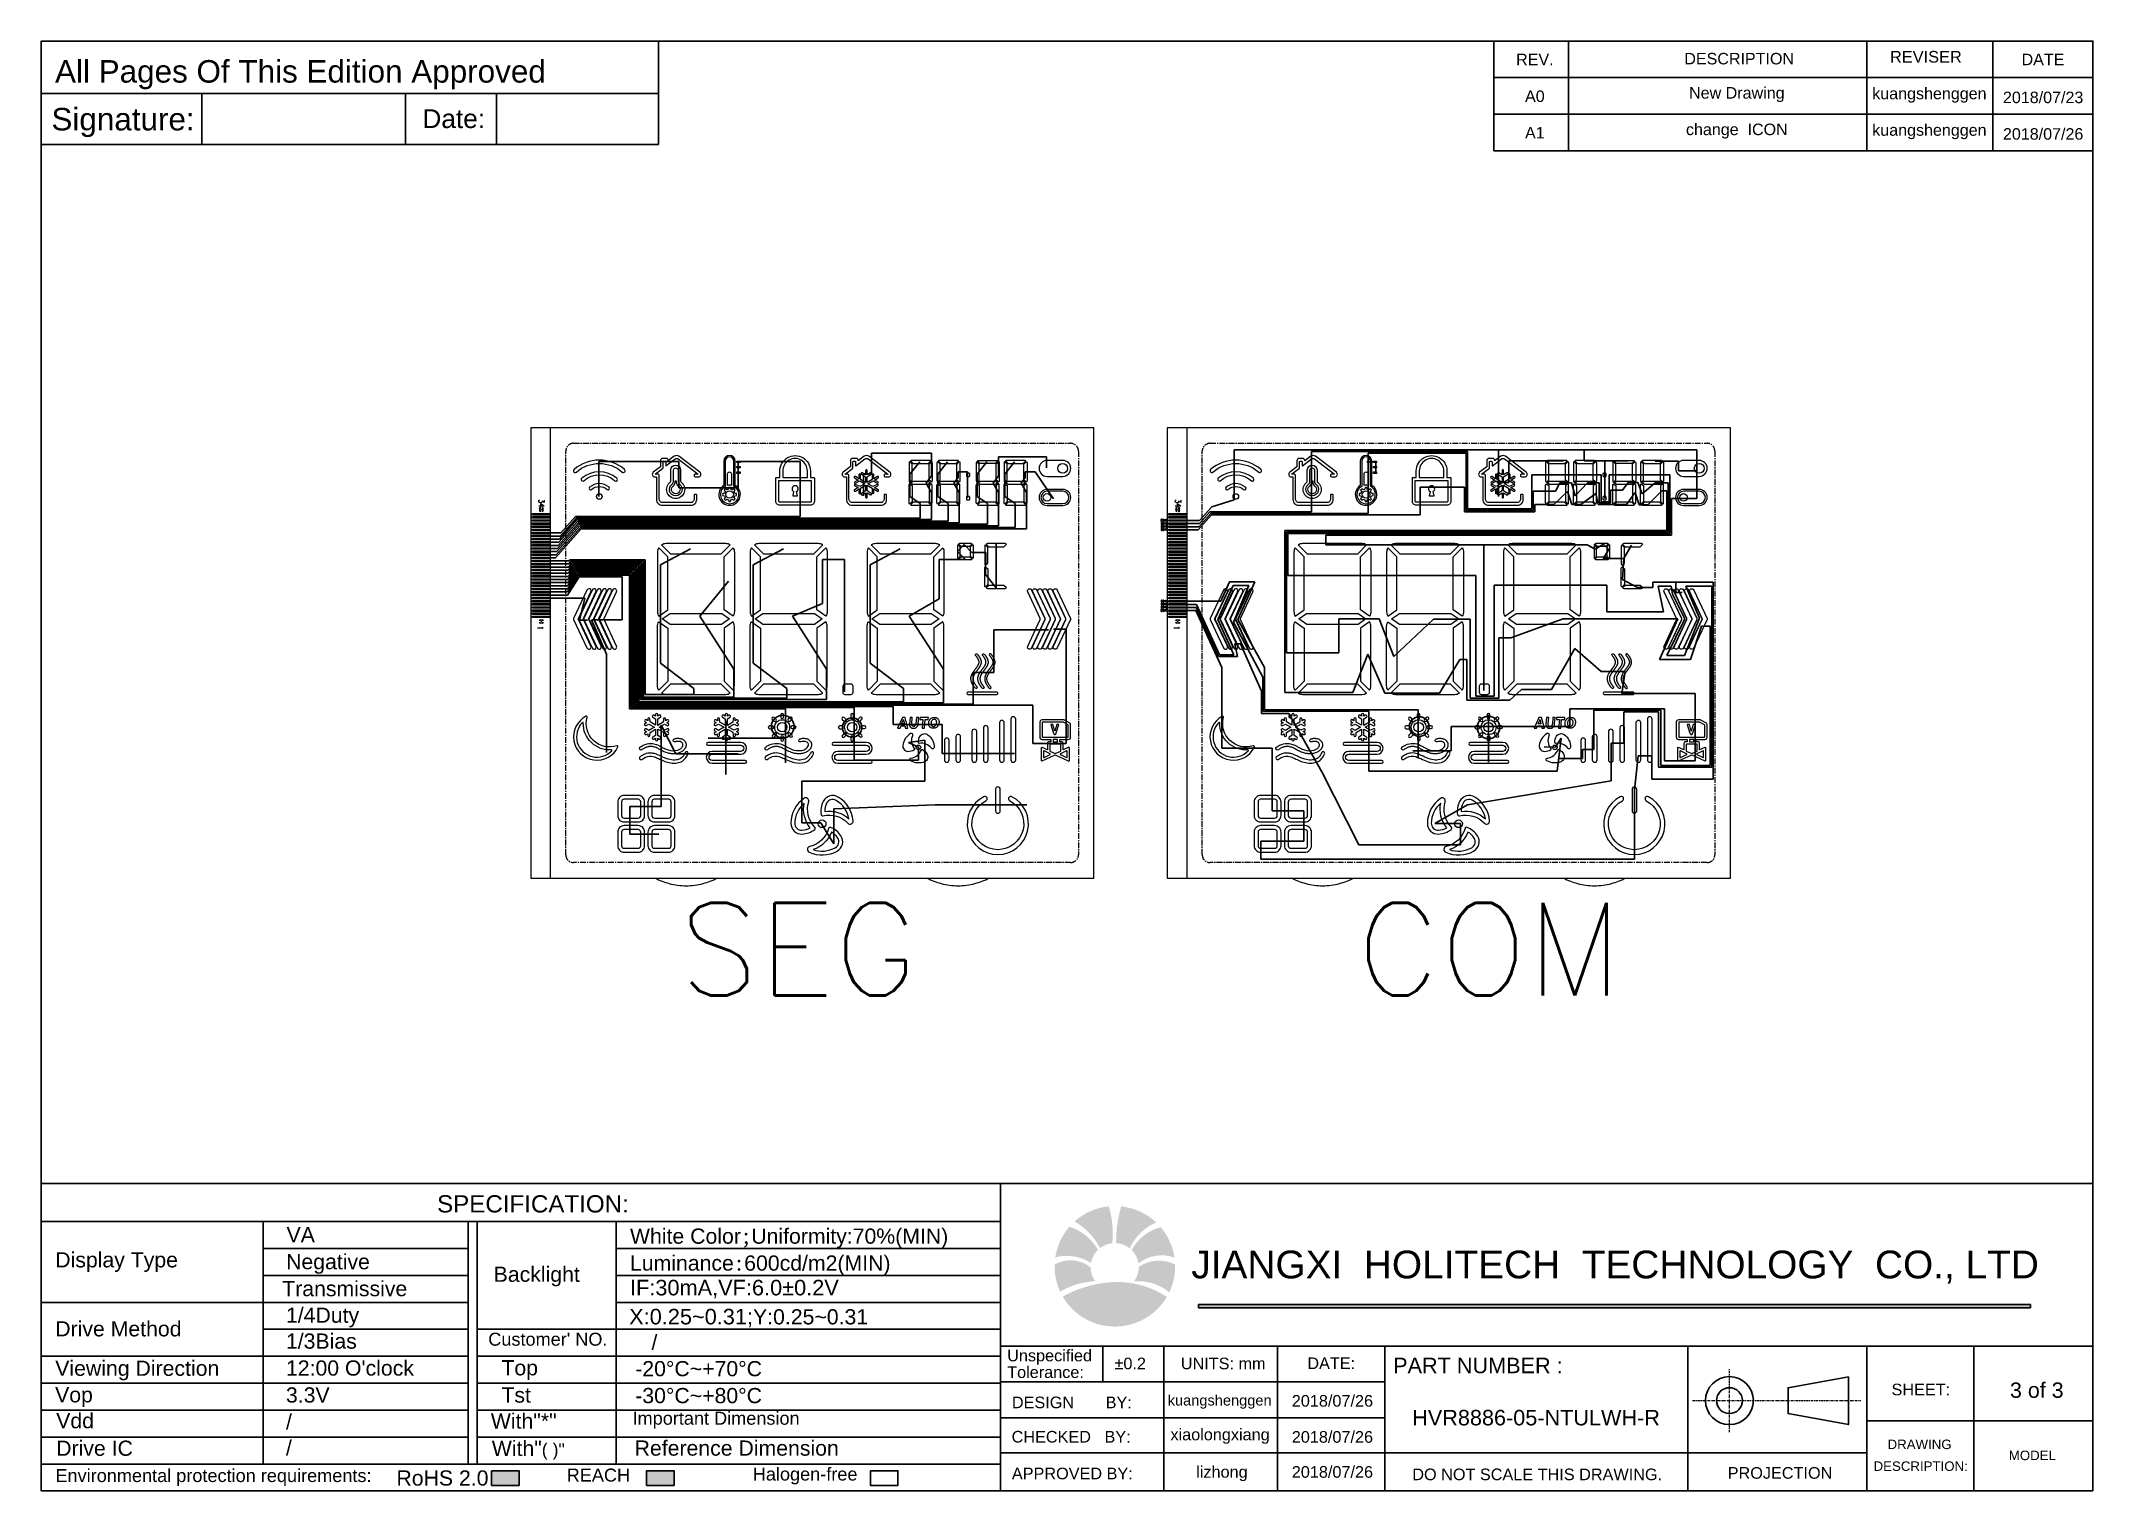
# Model space of a CAD drawing. Header units: millimetres. Extents: x 1946 to 4611, y 2266 to 2855.
# Drawn here: x 3230.6 to 3494.7, y 2610.3 to 2797 of the extents above; entities that cross this region are included whole.
import ezdxf
from ezdxf.enums import TextEntityAlignment as Align

# ---------------------------------------------------------------- set-up
doc = ezdxf.new("R2010")
doc.units = ezdxf.units.MM
doc.linetypes.add('CENTER', pattern=[0.6, 0.375, -0.075, 0.075, -0.075])
for name, color, linetype, lineweight in [('CENTER LINE', 1, 'CENTER', 15), ('LCD', 4, 'Continuous', 20), ('TEXT', 7, 'Continuous', 30)]:
    doc.layers.add(name, color=color, linetype=linetype, lineweight=lineweight)
for name, color, linetype in [('com', 1, 'Continuous'), ('Dim', 4, 'Continuous'), ('DWG', 7, 'Continuous'), ('seg', 3, 'Continuous')]:
    doc.layers.add(name, color=color, linetype=linetype)
doc.styles.add('Arial', font='arial.ttf')
doc.styles.add('SSSoft_Romans', font='Romans')
doc.styles.get("Standard").update_dxf_attribs({"font": 'txt.shx', "bigfont": 'gbcbig.shx'})

msp = doc.modelspace()

# ---------------------------------------------------------------- texts
at = {"layer": 'com', "width": 0.7}
for s, p in [('COM1', (3374.71098, 2735.14895)), ('COM2', (3374.73833, 2734.75022)), ('COM3', (3374.73833, 2734.348)), ('COM4', (3374.73833, 2733.97206)), ('COM1', (3374.71098, 2723.55775)), ('COM4', (3374.73833, 2724.73465)), ('COM3', (3374.73833, 2724.3587)), ('COM2', (3374.73833, 2723.95648))]:
    msp.add_text(s, height=0.2646, dxfattribs=at).set_placement(p)
at = {"layer": 'com', "style": 'SSSoft_Romans'}
msp.add_text('COM', height=11.916364, dxfattribs=at).set_placement((3417.04825, 2680.05764), align=Align.MIDDLE)
at = {"layer": 'seg', "style": 'SSSoft_Romans'}
msp.add_text('SEG', height=11.916364, dxfattribs=at).set_placement((3328.06025, 2680.05764), align=Align.MIDDLE)
at = {"layer": 'TEXT', "lineweight": 20, "style": 'Arial'}
msp.add_text('3 of 3', height=1.976, dxfattribs=at).set_placement((3484.0641, 2622.26562))

# ---------------------------------------------------------------- blocks, each defined once
blk = doc.blocks.new('A$C6D9B0F57')
at = {"layer": 'Dim'}
blk.add_hatch(color=1, dxfattribs=at).paths.add_polyline_path([(167.57, 26.57), (287.98, 26.57), (287.98, 27.05), (167.57, 27.05)])
at = {"layer": 'TEXT'}
h = blk.add_hatch(color=126, dxfattribs=at)
h.set_gradient(color1=(24, 121, 93), color2=(7, 105, 15), tint=1)
h.paths.add_polyline_path([(162.96, 28.17, 0.164265), (154.91, 30.29, 0.110678), (147.9, 28.21, 0.573389)])
h.paths.add_polyline_path([(164.17, 32.6, 0.007615), (164.16, 32.86, 0.277023), (158.9, 32.51, -0.161911), (158.22, 30.42, -0.197285), (163.32, 28.84, 0.111824)])
h.paths.add_polyline_path([(162.07, 38.27, 0.200061), (157.85, 34.97, -0.162967), (158.86, 33, -0.266454), (164.08, 33.85, 0.141922)])
h.paths.add_polyline_path([(161.42, 38.95, 0.164142), (156.35, 41.27, 0.074223), (155.63, 35.95, -0.155454), (157.6, 35.19, -0.187681)])
h.paths.add_polyline_path([(154.56, 41.28, 0.159419), (149.6, 39.08, -0.14707), (153.3, 35.23, -0.139846), (155.07, 35.94, 0.099615)])
h.paths.add_polyline_path([(148.87, 38.33, 0.142989), (146.82, 33.89, -0.212761), (151.99, 33.08, -0.159202), (153.01, 34.98, 0.186633)])
h.paths.add_polyline_path([(151.94, 32.43, 0.311813), (146.72, 32.86, 0.007553), (146.72, 32.6, 0.108611), (147.52, 28.94, -0.116445), (152.59, 30.45, -0.153208)])
at = {"layer": 'TEXT', "lineweight": 30}
for points in [[(65.25, 3), (65.25, 0.87), (69.22, 0.87), (69.22, 3)], [(87.67, 3), (87.67, 0.87), (91.64, 0.87), (91.64, 3)]]:
    blk.add_hatch(color=256, dxfattribs=at).paths.add_polyline_path(points)
at = {"layer": 'CENTER LINE', "color": 1, "linetype": 'CENTER', "lineweight": 15}
for p, q in [((244.39, 8.56), (244.39, 17.73)), ((239.06, 13.15), (263.41, 13.15))]:
    blk.add_line(p, q, dxfattribs=at)
at = {"layer": 'TEXT', "color": 4, "lineweight": 30}
for p, q in [((210.28, 209.96), (210.28, 194.11)), ((221.12, 209.96), (221.12, 194.11)), ((264.25, 209.99), (264.25, 194.11)), ((282.53, 209.96), (282.53, 194.11)), ((0.03, 202.38), (89.39, 202.38)), ((23.32, 202.38), (23.32, 195.04)), ((52.76, 202.38), (52.76, 195.04)), ((65.97, 202.38), (65.97, 195.04)), ((210.28, 204.7), (297, 204.7)), ((210.28, 199.41), (296.97, 199.41)), ((210.28, 194.11), (296.97, 194.11)), ((138.88, 44.59), (0.07, 44.59)), ((138.88, 44.59), (297, 44.59)), ((138.88, 0.07), (138.88, 44.59)), ((0.03, 39.08), (63.16, 39.07)), ((32.19, 3.97), (32.19, 39.08)), ((61.86, 3.97), (61.86, 39.07)), ((63.16, 39.07), (63.16, 3.97)), ((63.16, 39.07), (138.88, 39.07)), ((83.29, 3.86), (83.29, 39.07)), ((32.19, 35.18), (61.86, 35.18)), ((83.29, 35.18), (138.88, 35.18)), ((32.19, 31.28), (61.86, 31.28)), ((83.29, 31.28), (138.88, 31.28)), ((0.03, 27.38), (61.86, 27.38)), ((83.29, 27.38), (138.88, 27.38)), ((32.19, 23.48), (61.86, 23.48)), ((63.16, 23.48), (138.88, 23.48)), ((138.88, 21.05), (297, 21.05)), ((153.72, 21.05), (153.72, 15.87)), ((162.52, 21.05), (162.52, 0.07)), ((178.97, 0.07), (178.97, 21.05)), ((194.51, 0.07), (194.51, 21.05)), ((238.38, 0.07), (238.38, 21.05)), ((264.26, 0.07), (264.26, 21.05)), ((279.78, 21.05), (279.78, 0.07)), ((0.03, 19.58), (61.86, 19.58)), ((63.16, 19.58), (138.88, 19.58)), ((0.03, 15.68), (61.86, 15.68)), ((63.16, 15.68), (138.88, 15.68)), ((138.88, 15.87), (194.51, 15.87)), ((0.03, 11.78), (61.86, 11.78)), ((63.16, 11.78), (138.88, 11.78)), ((138.88, 10.65), (194.51, 10.65)), ((264.26, 10.21), (297, 10.21)), ((0.03, 7.88), (61.86, 7.88)), ((63.16, 7.88), (138.88, 7.88)), ((0.07, 3.97), (61.86, 3.97)), ((61.86, 3.97), (138.88, 3.97)), ((138.88, 5.58), (264.26, 5.58))]:
    blk.add_line(p, q, dxfattribs=at)
at = {"layer": 'TEXT', "color": 1}
for p, q in [((167.57, 27.05), (167.57, 26.57)), ((287.98, 27.05), (167.57, 27.05)), ((287.98, 26.57), (287.98, 27.05)), ((167.57, 26.57), (287.98, 26.57))]:
    blk.add_line(p, q, dxfattribs=at)
at = {"layer": 'TEXT', "color": 4, "lineweight": 30}
blk.add_lwpolyline([(297, 0.07), (297, 210), (0.07, 210), (0.07, 0.07)], close=True, dxfattribs=at)
blk.add_lwpolyline([(0.07, 195.04), (89.39, 195.04), (89.39, 210)], dxfattribs=at)
at = {"layer": 'TEXT', "lineweight": 30}
for points in [[(261.61, 16.61), (252.88, 15.01), (252.88, 11.28), (261.61, 9.68)], [(65.25, 3), (69.22, 3), (69.22, 0.87), (65.25, 0.87)], [(87.67, 3), (91.64, 3), (91.64, 0.87), (87.67, 0.87)], [(120.07, 3), (124.04, 3), (124.04, 0.87), (120.07, 0.87)]]:
    blk.add_lwpolyline(points, close=True, dxfattribs=at)
for radius in [3.47, 1.87]:
    blk.add_circle((244.39, 13.15), radius, dxfattribs=at)
at = {"layer": 'TEXT', "style": 'Arial'}
for s, height, p in [('REV.', 1.664, (216.23, 207.33)), ('DESCRIPTION', 1.6639, (245.8, 207.45)), ('DATE', 1.664, (289.77, 207.33)), ('A0', 1.664, (216.23, 202.01)), ('New Drawing', 1.6639, (245.46, 202.29)), ('kuangshenggen', 1.6639, (273.33, 202.2)), ('2018/07/23', 1.664, (289.79, 201.87)), ('A1', 1.664, (216.23, 196.72)), ('change  ICON', 1.6639, (245.46, 197)), ('kuangshenggen', 1.6639, (273.33, 196.91)), ('2018/07/26', 1.664, (289.79, 196.58)), ('%%P0.2', 1.682, (157.67, 18.53)), ('UNITS: mm', 1.682, (171.12, 18.53)), ('DATE:', 1.682, (186.76, 18.56)), ('SHEET:', 1.682, (272.09, 14.76)), ('kuangshenggen', 1.5137, (170.61, 13.01)), ('2018/07/26', 1.682, (186.93, 13.15)), ('xiaolongxiang', 1.6818, (170.67, 8.04)), ('HVR8886-05-NTULWH-R', 2.2425, (216.4, 10.69)), ('2018/07/26', 1.682, (186.93, 7.93)), ('DRAWING', 1.373, (271.91, 6.82)), ('lizhong', 1.682, (170.94, 2.63)), ('2018/07/26', 1.682, (186.93, 2.86)), ('DESCRIPTION:', 1.3727, (272.07, 3.66)), ('MODEL', 1.373, (288.23, 5.22))]:
    blk.add_text(s, height=height, dxfattribs=at).set_placement(p, align=Align.MIDDLE)
blk.add_text('REVISER', height=1.694, dxfattribs=at).set_placement((272.82, 207.72), align=Align.MIDDLE_CENTER)
for s, height, p in [('All Pages Of This Edition Approved ', 3.2555, (2.06, 203.98)), ('Signature:', 3.255, (1.54, 197.06)), ('Date:', 2.721, (55.22, 197.4)), ('Tolerance:', 1.682, (139.86, 16.43)), ('Unspecified', 1.6818, (139.86, 18.84)), ('PART NUMBER :', 2.2425, (195.72, 17.12)), ('DESIGN       BY:', 1.6818, (140.54, 12.05)), ('CHECKED   BY:', 1.6818, (140.5, 7.08)), ('APPROVED BY:', 1.6818, (140.54, 1.76)), ('PROJECTION', 1.682, (244.14, 1.84))]:
    blk.add_text(s, height=height, dxfattribs=at).set_placement(p)
at = {"layer": 'TEXT', "color": 3, "style": 'Arial'}
blk.add_text('JIANGXI  HOLITECH  TECHNOLOGY  CO., LTD', height=4.0216, dxfattribs=at).set_placement((166.51, 30.85))
at = {"layer": 'TEXT', "color": 1, "style": 'Arial'}
blk.add_text('DO NOT SCALE THIS DRAWING.', height=1.6818, dxfattribs=at).set_placement((198.49, 1.63))
at = {"layer": 'TEXT', "width": 60.4227, "attachment_point": 1, "style": 'Arial'}
for s, insert, char_height in [('SPECIFICATION:', (57.35, 42.89), 2.5), ('VA', (35.57, 38.27), 2.2), ('White Color{\\fSimSun|b0|i0|c0|p2;;}Uniformity:70%(MIN)', (85.27, 38.07), 2.2), ('Display Type', (2.09, 34.64), 2.2), ('Negative', (35.5, 34.37), 2.2), ('Luminance{\\fSimSun|b0|i0|c0|p2;:}600cd/m2(MIN)', (85.27, 34.17), 2.2), ('Transmissive', (34.94, 30.47), 2.2), ('Backlight', (65.54, 32.55), 2.2), ('{\\H1.0235x;IF:30mA,VF:6.0%%P0.2V}', (85.27, 30.64), 2.2), ('\\A1;1/4Duty    ', (35.48, 26.62), 2.2), ('Drive Method', (2.09, 24.65), 2.2), ('{\\H1.0235x;X:0.25~0.31;}Y:0.25~0.31', (85.15, 26.44), 2.2), ('\\A1;1/3Bias    ', (35.48, 22.87), 2.2), ("{\\H0.85294x;Customer' NO.}", (64.76, 22.98), 2.2), ('/', (88.38, 22.69), 2.2), ('Viewing Direction', (2.09, 18.94), 2.2), ("\\A1;12:00 O'clock    ", (35.48, 18.97), 2.2), ('Top', (66.66, 19.01), 2.2), ('-20%%DC~+70%%DC', (86.03, 18.88), 2.2), ('Vop', (2.07, 15.1), 2.2), ('\\A1;3.3V    ', (35.48, 15.07), 2.2), ('Tst', (66.66, 15.06), 2.2), ('-30%%DC~+80%%DC', (86.03, 14.98), 2.2), ('Vdd', (2.23, 11.35), 2.2), ('\\A1;/ ', (35.48, 11.17), 2.2), ('With"*"', (65.13, 11.3), 2.2), ('{\\H0.85294x;Important Dimension}  ', (85.64, 11.54), 2.2), ('Drive IC', (2.23, 7.36), 2.2), ('\\A1;/', (35.48, 7.43), 2.2), ('With"{\\H0.83333x;( )"}', (65.27, 7.34), 2.2), ('Reference Dimension', (85.94, 7.38), 2.2), ('{\\H0.85294x;Environmental protection requirements:} ', (2.12, 3.24), 2.2), ('RoHS 2.0', (51.47, 3.05), 2.2), ('{\\H0.85294x;REACH} ', (76.11, 3.31), 2.2), ('{\\H0.85294x;Halogen-free} ', (103.04, 3.46), 2.2)]:
    blk.add_mtext(s, dxfattribs=dict(at, insert=insert, char_height=char_height))
blk = doc.blocks.new('SPC')
at = {"layer": 'LCD'}
for points in [[(11.78, 52.29, 1), (12.06, 52.62, 0.37367), (5.57, 52.62, 1), (5.86, 52.29, -0.37367)], [(16.34, 52), (16.01, 52, -0.718034), (16, 52.03), (17.01, 52.8, 0.234266), (17.02, 52.81), (17.02, 53.59, -0.41484), (17.14, 53.7), (17.26, 53.7, -0.413587), (17.37, 53.59), (17.37, 53.1, 0.620396), (17.4, 53.09), (18.57, 53.98, -0.337132), (18.97, 53.98), (21.53, 52.03, -0.718303), (21.52, 52), (21.14, 52, 0.414318), (21.02, 51.88), (21.02, 51.78, 0.41411), (21.14, 51.67), (21.57, 51.67, 0.718303), (21.77, 52.26), (19.07, 54.32, 0.337132), (18.46, 54.32), (17.73, 53.76, -0.620396), (17.7, 53.77), (17.7, 53.79, 0.413587), (17.46, 54.04), (16.94, 54.04, 0.41484), (16.69, 53.79), (16.69, 52.97), (15.76, 52.26, 0.718034), (15.96, 51.67), (16.16, 51.67, -0.41411), (16.18, 51.65), (16.18, 48.76, 0.414214), (16.92, 48.01), (20.61, 48.01, 0.414214), (21.36, 48.76), (21.36, 49.3, 0.414214), (21.24, 49.42), (21.14, 49.42, 0.414214), (21.02, 49.3), (21.02, 48.84, -0.414214), (20.53, 48.35), (17, 48.35, -0.414214), (16.51, 48.84), (16.51, 51.83, 0.41411)], [(17.96, 50.99, 0.214015), (18.02, 51.1), (18.02, 52.57, -0.948577), (19.28, 52.57), (19.28, 51.1, 0.214015), (19.34, 50.99, -3.04756)], [(26.32, 53.69, 1), (24.85, 53.69), (24.85, 50.57, 3.486322), (26.32, 50.58)], [(25.03, 53.69), (25.03, 50.45, 4.039611), (26.14, 50.46), (26.14, 53.69, 1)], [(35.99, 52.44), (35.99, 51.61), (36.38, 51.61, -0.414214), (36.5, 51.49), (36.5, 48.53, -0.414214), (35.99, 48.01), (32.06, 48.01, -0.414214), (31.55, 48.53), (31.55, 51.49, -0.414214), (31.67, 51.61), (32.06, 51.61), (32.06, 52.46, -1.000475)], [(35.6, 52.44, 1.00775), (32.44, 52.44), (32.44, 51.61), (35.6, 51.61)], [(46.22, 52.26), (43.52, 54.32, 0.337132), (42.92, 54.32), (42.18, 53.76, -0.620396), (42.16, 53.77), (42.16, 53.79, 0.413587), (41.91, 54.04), (41.39, 54.04, 0.41484), (41.14, 53.79), (41.14, 52.98, -0.234266), (41.13, 52.96), (40.21, 52.26, 0.718034), (40.42, 51.67), (40.61, 51.67, -0.41411), (40.63, 51.65), (40.63, 48.76, 0.414214), (41.37, 48.01), (45.06, 48.01, 0.414214), (45.81, 48.76), (45.81, 49.3, 0.414214), (45.69, 49.42), (45.59, 49.42, 0.414214), (45.48, 49.3), (45.48, 48.84, -0.414214), (44.98, 48.35), (41.46, 48.35, -0.414214), (40.96, 48.84), (40.96, 51.83, 0.41411), (40.79, 52), (40.46, 52, -0.718034), (40.45, 52.03), (41.46, 52.8, 0.234266), (41.47, 52.81), (41.47, 53.59, -0.41484), (41.59, 53.7), (41.71, 53.7, -0.413587), (41.82, 53.59), (41.82, 53.1, 0.620396), (41.85, 53.09), (43.02, 53.98, -0.337132), (43.42, 53.98), (45.98, 52.03, -0.718303), (45.97, 52), (45.59, 52, 0.414318), (45.48, 51.88), (45.48, 51.78, 0.41411), (45.59, 51.67), (46.02, 51.67, 0.718303)], [(48.76, 51.01), (49.11, 51.25), (49.11, 53.29), (48.76, 53.63, 0.139094), (48.71, 53.46), (48.71, 51.19, 0.139094)], [(49.04, 53.79, 0.136063), (48.87, 53.74), (49.22, 53.4), (51.15, 53.4), (51.5, 53.74, 0.136063), (51.33, 53.79)], [(51.61, 51.01), (51.27, 51.25), (51.27, 53.29), (51.61, 53.63, -0.139094), (51.66, 53.46), (51.66, 51.19, -0.139094)], [(52.34, 51.01), (52.68, 51.25), (52.68, 53.29), (52.34, 53.63, 0.139094), (52.29, 53.46), (52.29, 51.19, 0.139094)], [(52.62, 53.79, 0.136063), (52.45, 53.74), (52.79, 53.4), (54.73, 53.4), (55.08, 53.74, 0.136063), (54.91, 53.79)], [(55.19, 51.01), (54.84, 51.25), (54.84, 53.29), (55.19, 53.63, -0.139094), (55.24, 53.46), (55.24, 51.19, -0.139094)], [(57.4, 51.01), (57.74, 51.25), (57.74, 53.29), (57.4, 53.63, 0.139094), (57.35, 53.46), (57.35, 51.19, 0.139094)], [(59.97, 53.79, -0.136063), (60.14, 53.74), (59.79, 53.4), (57.85, 53.4), (57.51, 53.74, -0.136063), (57.68, 53.79)], [(60.25, 51.01), (59.9, 51.25), (59.9, 53.29), (60.25, 53.63, -0.139094), (60.3, 53.46), (60.3, 51.19, -0.139094)], [(60.98, 51.01), (61.32, 51.25), (61.32, 53.29), (60.98, 53.63, 0.139094), (60.93, 53.46), (60.93, 51.19, 0.139094)], [(61.26, 53.79, 0.136063), (61.09, 53.74), (61.43, 53.4), (63.37, 53.4), (63.71, 53.74, 0.136063), (63.54, 53.79)], [(63.83, 51.01), (63.48, 51.25), (63.48, 53.29), (63.83, 53.63, -0.139094), (63.88, 53.46), (63.88, 51.19, -0.139094)], [(68.48, 51.74, 1), (68.48, 53.79), (66.46, 53.79, 1), (66.46, 51.74)], [(10.82, 51.18, 1), (11.08, 51.49, 0.37367), (6.56, 51.49, 1), (6.82, 51.18, -0.37367)], [(9.83, 50.05, 1), (10.07, 50.33, 0.37367), (7.57, 50.33, 1), (7.81, 50.05, -0.37367)], [(18.18, 50.73, 0.202499), (18.36, 51.07), (18.36, 52.57, -0.888352), (18.95, 52.57), (18.95, 51.07, 0.202499), (19.13, 50.73, -3.143835)], [(18.37, 50.53, 0.204472), (18.58, 50.94), (18.58, 51.16), (18.72, 51.16), (18.72, 50.94, 0.204472), (18.94, 50.53, -3.624789)], [(24.92, 49.55), (24.7, 49.51, 0.064732), (24.7, 49.28), (24.92, 49.25, 0.084971), (25.01, 49.03), (24.88, 48.85, 0.064732), (25.05, 48.68), (25.23, 48.81, 0.084971), (25.44, 48.72), (25.48, 48.51, 0.064732), (25.71, 48.51), (25.75, 48.72, 0.084971), (25.97, 48.81), (26.15, 48.69, 0.064732), (26.31, 48.85), (26.18, 49.03, 0.084971), (26.27, 49.25), (26.49, 49.29, 0.064732), (26.49, 49.52), (26.27, 49.55, 0.084971), (26.18, 49.77), (26.31, 49.95, 0.064732), (26.14, 50.12), (25.96, 49.99, 0.084971), (25.75, 50.08), (25.71, 50.29, 0.064732), (25.48, 50.29), (25.44, 50.08, 0.084971), (25.22, 49.99), (25.04, 50.11, 0.064732), (24.88, 49.95), (25.01, 49.77, 0.084971)], [(25.34, 50.57), (25.34, 52.06, -1), (25.83, 52.06), (25.83, 50.57, 0.103239)], [(35.99, 48.4), (32.06, 48.4, -0.414214), (31.93, 48.53), (31.93, 51.22), (36.11, 51.22), (36.11, 48.53, -0.414214)], [(34.22, 49.77, 3.847294), (33.83, 49.77), (33.71, 49.22), (34.34, 49.22)], [(43.73, 52.18), (43.3, 51.92), (43.3, 52.47, 1.030478), (43.1, 52.47), (43.1, 51.92), (42.67, 52.18, 1), (42.56, 52), (43.1, 51.68), (43.1, 50.95), (42.46, 51.32), (42.45, 51.94, 1), (42.24, 51.93), (42.26, 51.43), (41.78, 51.71, 1.030478), (41.68, 51.53), (42.15, 51.26), (41.72, 51.02, 1), (41.81, 50.84), (42.36, 51.14), (42.99, 50.77), (42.36, 50.41), (41.81, 50.71, 1), (41.72, 50.53), (42.15, 50.29), (41.68, 50.01, 1.030478), (41.78, 49.83), (42.26, 50.11), (42.24, 49.61, 1), (42.45, 49.61), (42.46, 50.23), (43.1, 50.6), (43.1, 49.86), (42.56, 49.54, 1), (42.67, 49.37), (43.1, 49.62), (43.1, 49.07, 1.030478), (43.3, 49.07), (43.3, 49.62), (43.73, 49.37, 1.003444), (43.83, 49.54), (43.3, 49.86), (43.3, 50.6), (43.94, 50.23), (43.95, 49.61, 1), (44.15, 49.61), (44.14, 50.11), (44.62, 49.83, 1.030478), (44.72, 50.01), (44.24, 50.29), (44.68, 50.53, 1), (44.58, 50.71), (44.04, 50.41), (43.4, 50.77), (44.04, 51.14), (44.58, 50.84, 1), (44.68, 51.02), (44.24, 51.26), (44.72, 51.53, 1.030478), (44.62, 51.71), (44.14, 51.43), (44.15, 51.93, 1.021644), (43.95, 51.94), (43.94, 51.32), (43.3, 50.95), (43.3, 51.68), (43.83, 52, 1)], [(49.11, 50.55), (49.11, 48.52), (48.76, 48.17, -0.139094), (48.71, 48.35), (48.71, 50.62, -0.139094), (48.76, 50.79)], [(51.27, 50.55), (51.27, 48.52), (51.61, 48.17, 0.139094), (51.66, 48.35), (51.66, 50.62, 0.139094), (51.61, 50.79)], [(52.68, 50.55), (52.68, 48.52), (52.34, 48.17, -0.139094), (52.29, 48.35), (52.29, 50.62, -0.139094), (52.34, 50.79)], [(54.84, 50.55), (54.84, 48.52), (55.19, 48.17, 0.139094), (55.24, 48.35), (55.24, 50.62, 0.139094), (55.19, 50.79)], [(56.16, 52.13, 0.414214), (56.09, 52.06), (56.09, 51.79, 0.414214), (56.16, 51.72), (56.43, 51.72, 0.414214), (56.5, 51.79), (56.5, 52.06, 0.414214), (56.43, 52.13)], [(57.74, 50.55), (57.74, 48.52), (57.4, 48.17, -0.139094), (57.35, 48.35), (57.35, 50.62, -0.139094), (57.4, 50.79)], [(60.25, 50.79), (59.9, 50.55), (59.9, 48.52), (60.25, 48.17, 0.139094), (60.3, 48.35), (60.3, 50.62, 0.139094)], [(60.98, 50.79), (61.32, 50.55), (61.32, 48.52), (60.98, 48.17, -0.139094), (60.93, 48.35), (60.93, 50.62, -0.139094)], [(63.83, 50.79), (63.48, 50.55), (63.48, 48.52), (63.83, 48.17, 0.139094), (63.88, 48.35), (63.88, 50.62, 0.139094)], [(51.33, 48.01, 0.136063), (51.5, 48.06), (51.15, 48.41), (49.22, 48.41), (48.87, 48.06, 0.136063), (49.04, 48.01)], [(52.79, 48.41), (52.45, 48.06, 0.136063), (52.62, 48.01), (54.91, 48.01, 0.136063), (55.08, 48.06), (54.73, 48.41)], [(56.43, 48.71, 0.414214), (56.5, 48.79), (56.5, 49.06, 0.414214), (56.43, 49.13), (56.16, 49.13, 0.414214), (56.09, 49.06), (56.09, 48.79, 0.414214), (56.16, 48.71)], [(59.97, 48.01, 0.136063), (60.14, 48.06), (59.79, 48.41), (57.85, 48.41), (57.51, 48.06, 0.136063), (57.68, 48.01)], [(63.54, 48.01, 0.136063), (63.71, 48.06), (63.37, 48.41), (61.43, 48.41), (61.09, 48.06, 0.136063), (61.26, 48.01)], [(66.46, 50.05, 1), (66.46, 48), (68.48, 48, 1), (68.48, 50.05)], [(68.48, 48.23, 1), (68.48, 49.82), (66.46, 49.82, 1), (66.46, 48.23)], [(16.3, 34.32, 0.139094), (16.47, 33.74), (17.62, 34.55), (17.62, 41.38), (16.47, 42.54, 0.139094), (16.3, 41.96)], [(17.42, 43.07, 0.136063), (16.84, 42.91), (18, 41.75), (24.51, 41.75), (25.66, 42.91, 0.136063), (25.09, 43.07)], [(26.2, 34.32, -0.139094), (26.04, 33.74), (24.88, 34.55), (24.88, 41.38), (26.04, 42.54, -0.139094), (26.2, 41.96)], [(28.24, 34.32, 0.139094), (28.41, 33.74), (29.56, 34.55), (29.56, 41.38), (28.41, 42.54, 0.139094), (28.24, 41.96)], [(28.78, 42.91), (29.94, 41.75), (36.45, 41.75), (37.6, 42.91, 0.136063), (37.03, 43.07), (29.36, 43.07, 0.136063)], [(38.14, 34.32, -0.139094), (37.98, 33.74), (36.82, 34.55), (36.82, 41.38), (37.98, 42.54, -0.139094), (38.14, 41.96)], [(43.29, 34.32, 0.139094), (43.46, 33.74), (44.61, 34.55), (44.61, 41.38), (43.46, 42.54, 0.139094), (43.29, 41.96)], [(44.41, 43.07, 0.136063), (43.83, 42.91), (44.99, 41.75), (51.5, 41.75), (52.65, 42.91, 0.136063), (52.08, 43.07)], [(53.19, 34.32, -0.139094), (53.03, 33.74), (51.87, 34.55), (51.87, 41.38), (53.03, 42.54, -0.139094), (53.19, 41.96)], [(54.99, 42.96, 0.139094), (54.95, 42.83), (54.95, 41.26, 0.139094), (54.99, 41.14), (55.27, 41.42), (55.27, 42.68)], [(55.34, 42.75), (56.54, 42.75), (56.82, 43.04, 0.136063), (56.7, 43.07), (55.18, 43.07, 0.136063), (55.06, 43.04)], [(56.62, 42.68), (56.9, 42.96, -0.139094), (56.93, 42.83), (56.93, 41.26, -0.139094), (56.9, 41.14), (56.62, 41.42)], [(58.85, 42.57), (58.5, 42.91, 0.139094), (58.45, 42.74), (58.45, 40.47, 0.139094), (58.5, 40.3), (58.85, 40.54)], [(58.79, 43.07, 0.136063), (58.62, 43.02), (58.96, 42.68), (60.89, 42.68), (61.23, 43.02, 0.136063), (61.06, 43.07)], [(56.7, 41.03, 0.136063), (56.82, 41.06), (56.54, 41.34), (55.34, 41.34), (55.06, 41.06, 0.136063), (55.18, 41.03)], [(58.85, 37.81), (58.5, 37.47, -0.139094), (58.45, 37.64), (58.45, 39.91, -0.139094), (58.5, 40.08), (58.85, 39.84)], [(7.73, 36.87, 1), (7.23, 37.1), (5.51, 33.42, 0.221646), (5.51, 33.31), (7.23, 29.64, 1.013416), (7.73, 29.86), (6.12, 33.3, -0.221714), (6.12, 33.43)], [(8.39, 36.87, 1), (7.89, 37.1), (6.17, 33.42, 0.221646), (6.17, 33.31), (7.89, 29.64, 1.013416), (8.39, 29.86), (6.79, 33.3, -0.221714), (6.79, 33.43)], [(9.05, 36.87, 1), (8.55, 37.1), (6.83, 33.42, 0.221646), (6.83, 33.31), (8.55, 29.64, 1.013416), (9.05, 29.86), (7.45, 33.3, -0.221714), (7.45, 33.43)], [(9.71, 36.87, 1), (9.21, 37.1), (7.49, 33.42, 0.221646), (7.49, 33.31), (9.21, 29.64, 1.013416), (9.71, 29.86), (8.11, 33.3, -0.221714), (8.11, 33.43)], [(10.37, 36.87, 1), (9.87, 37.1), (8.15, 33.42, 0.221646), (8.15, 33.31), (9.87, 29.64, 1.013416), (10.37, 29.86), (8.77, 33.3, -0.221714), (8.77, 33.43)], [(11.03, 36.87, 1), (10.53, 37.1), (8.82, 33.42, 0.221646), (8.82, 33.31), (10.53, 29.64, 1.013416), (11.03, 29.86), (9.43, 33.3, -0.221714), (9.43, 33.43)], [(58.96, 37.7), (58.62, 37.36, 0.136063), (58.79, 37.31), (61.06, 37.31, 0.136063), (61.23, 37.36), (60.89, 37.7)], [(63.97, 36.87, -1), (64.47, 37.1), (66.18, 33.42, -0.221646), (66.18, 33.31), (64.47, 29.64, -1.013416), (63.97, 29.86), (65.57, 33.3, 0.221714), (65.57, 33.43)], [(64.63, 36.87, -1), (65.13, 37.1), (66.85, 33.42, -0.221646), (66.85, 33.31), (65.13, 29.64, -1.013416), (64.63, 29.86), (66.23, 33.3, 0.221714), (66.23, 33.43)], [(65.29, 36.87, -1), (65.79, 37.1), (67.51, 33.42, -0.221646), (67.51, 33.31), (65.79, 29.64, -1.013416), (65.29, 29.86), (66.89, 33.3, 0.221714), (66.89, 33.43)], [(65.95, 36.87, -1), (66.45, 37.1), (68.17, 33.42, -0.221646), (68.17, 33.31), (66.45, 29.64, -1.013416), (65.95, 29.86), (67.55, 33.3, 0.221714), (67.55, 33.43)], [(66.61, 36.87, -1), (67.11, 37.1), (68.83, 33.42, -0.221646), (68.83, 33.31), (67.11, 29.64, -1.013416), (66.61, 29.86), (68.21, 33.3, 0.221714), (68.21, 33.43)], [(67.27, 36.87, -1), (67.77, 37.1), (69.49, 33.42, -0.221646), (69.49, 33.31), (67.77, 29.64, -1.013416), (67.27, 29.86), (68.88, 33.3, 0.221714), (68.88, 33.43)], [(17.62, 32.19), (17.62, 25.35), (16.47, 24.19, -0.139094), (16.3, 24.78), (16.3, 32.41, -0.139094), (16.47, 33)], [(24.88, 32.19), (24.88, 25.35), (26.04, 24.19, 0.139094), (26.2, 24.78), (26.2, 32.41, 0.139094), (26.04, 33)], [(29.56, 32.19), (29.56, 25.35), (28.41, 24.19, -0.139094), (28.24, 24.78), (28.24, 32.41, -0.139094), (28.41, 33)], [(37.98, 33), (36.82, 32.19), (36.82, 25.35), (37.98, 24.19, 0.139094), (38.14, 24.78), (38.14, 32.41, 0.139094)], [(44.61, 32.19), (44.61, 25.35), (43.46, 24.19, -0.139094), (43.29, 24.78), (43.29, 32.41, -0.139094), (43.46, 33)], [(53.03, 24.19, 0.139094), (53.19, 24.78), (53.19, 32.41, 0.139094), (53.03, 33), (51.87, 32.19), (51.87, 25.35)], [(57.16, 26.8), (57.18, 26.83), (57.21, 26.87), (57.23, 26.9), (57.25, 26.93), (57.28, 26.96), (57.3, 26.99), (57.32, 27.02), (57.34, 27.05), (57.37, 27.08), (57.39, 27.11), (57.41, 27.14), (57.43, 27.17), (57.45, 27.2), (57.47, 27.23), (57.49, 27.26), (57.51, 27.29), (57.53, 27.32), (57.55, 27.35), (57.57, 27.38), (57.58, 27.41), (57.6, 27.44), (57.61, 27.47), (57.63, 27.5), (57.64, 27.53), (57.65, 27.55), (57.66, 27.58), (57.67, 27.61), (57.68, 27.64), (57.69, 27.66), (57.69, 27.69), (57.7, 27.72), (57.7, 27.74), (57.7, 27.77), (57.7, 27.8), (57.7, 27.82), (57.7, 27.85), (57.7, 27.88), (57.7, 27.91), (57.69, 27.93), (57.68, 27.96), (57.68, 27.99), (57.67, 28.02), (57.66, 28.05), (57.65, 28.08), (57.64, 28.11), (57.62, 28.14), (57.61, 28.17), (57.6, 28.2), (57.58, 28.23), (57.56, 28.26), (57.55, 28.29), (57.53, 28.31), (57.51, 28.34), (57.49, 28.37), (57.47, 28.4), (57.45, 28.43), (57.43, 28.46), (57.41, 28.49), (57.39, 28.52), (57.37, 28.55), (57.35, 28.58), (57.33, 28.61), (57.3, 28.63), (57.28, 28.66), (57.27, 28.68, -1), (57.47, 28.85), (57.49, 28.83), (57.51, 28.8), (57.54, 28.77), (57.56, 28.74), (57.59, 28.71), (57.61, 28.68), (57.63, 28.65), (57.66, 28.62), (57.68, 28.58), (57.7, 28.55), (57.72, 28.52), (57.74, 28.49), (57.76, 28.45), (57.78, 28.42), (57.8, 28.39), (57.82, 28.35), (57.84, 28.32), (57.85, 28.28), (57.87, 28.25), (57.89, 28.21), (57.9, 28.18), (57.91, 28.14), (57.93, 28.1), (57.94, 28.06), (57.95, 28.03), (57.96, 27.99), (57.96, 27.95), (57.97, 27.91), (57.97, 27.87), (57.97, 27.83), (57.97, 27.8), (57.97, 27.76), (57.97, 27.72), (57.97, 27.68), (57.96, 27.64), (57.95, 27.6), (57.94, 27.56), (57.93, 27.53), (57.92, 27.49), (57.9, 27.45), (57.89, 27.42), (57.87, 27.38), (57.86, 27.35), (57.84, 27.31), (57.82, 27.28), (57.8, 27.25), (57.78, 27.21), (57.76, 27.18), (57.74, 27.15), (57.72, 27.11), (57.7, 27.08), (57.68, 27.05), (57.65, 27.02), (57.63, 26.98), (57.61, 26.95), (57.58, 26.92), (57.56, 26.89), (57.54, 26.86), (57.52, 26.83), (57.49, 26.8), (57.47, 26.77), (57.45, 26.73), (57.42, 26.7), (57.4, 26.67), (57.37, 26.64), (57.35, 26.61), (57.33, 26.58), (57.31, 26.55), (57.28, 26.52), (57.26, 26.48), (57.24, 26.45), (57.22, 26.42), (57.19, 26.39), (57.17, 26.35), (57.15, 26.32), (57.13, 26.29), (57.11, 26.26), (57.09, 26.22), (57.07, 26.19), (57.05, 26.15), (57.04, 26.12), (57.02, 26.08), (57, 26.05), (56.99, 26.01), (56.98, 25.98), (56.96, 25.94), (56.95, 25.9), (56.94, 25.86), (56.94, 25.82), (56.93, 25.79), (56.93, 25.75), (56.93, 25.71), (56.93, 25.67), (56.93, 25.63), (56.93, 25.59), (56.94, 25.55), (56.94, 25.51), (56.95, 25.48), (56.96, 25.44), (56.97, 25.4), (56.98, 25.36), (56.99, 25.33), (57.01, 25.29), (57.02, 25.25), (57.04, 25.22), (57.05, 25.18), (57.07, 25.15), (57.09, 25.11), (57.11, 25.08), (57.13, 25.05), (57.15, 25.01), (57.17, 24.98), (57.19, 24.95), (57.21, 24.92), (57.23, 24.88), (57.26, 24.85), (57.28, 24.82), (57.3, 24.79), (57.33, 24.76), (57.35, 24.73), (57.37, 24.7), (57.4, 24.67), (57.42, 24.64), (57.43, 24.62, -1), (57.23, 24.45), (57.21, 24.46), (57.19, 24.5), (57.16, 24.53), (57.14, 24.56), (57.11, 24.59), (57.09, 24.63), (57.06, 24.66), (57.04, 24.69), (57.01, 24.73), (56.99, 24.76), (56.96, 24.8), (56.94, 24.84), (56.92, 24.87), (56.9, 24.91), (56.87, 24.95), (56.85, 24.99), (56.83, 25.03), (56.81, 25.07), (56.79, 25.11), (56.77, 25.15), (56.76, 25.19), (56.74, 25.23), (56.72, 25.28), (56.71, 25.32), (56.7, 25.37), (56.69, 25.42), (56.68, 25.47), (56.67, 25.51), (56.66, 25.56), (56.66, 25.61), (56.66, 25.67), (56.66, 25.72), (56.66, 25.77), (56.66, 25.82), (56.67, 25.87), (56.68, 25.92), (56.69, 25.97), (56.71, 26.02), (56.72, 26.06), (56.74, 26.11), (56.76, 26.15), (56.77, 26.19), (56.79, 26.24), (56.81, 26.28), (56.83, 26.32), (56.86, 26.36), (56.88, 26.39), (56.9, 26.43), (56.92, 26.47), (56.95, 26.5), (56.97, 26.54), (56.99, 26.57), (57.02, 26.61), (57.04, 26.64), (57.06, 26.67), (57.09, 26.71), (57.11, 26.74), (57.13, 26.77)], [(58.87, 27.87), (58.87, 27.83), (58.87, 27.8), (58.87, 27.76), (58.87, 27.72), (58.86, 27.68), (58.86, 27.64), (58.85, 27.6), (58.84, 27.56), (58.83, 27.53), (58.81, 27.49), (58.8, 27.45), (58.78, 27.42), (58.77, 27.38), (58.75, 27.35), (58.73, 27.31), (58.72, 27.28), (58.7, 27.25), (58.68, 27.21), (58.66, 27.18), (58.64, 27.15), (58.61, 27.11), (58.59, 27.08), (58.57, 27.05), (58.55, 27.02), (58.53, 26.98), (58.5, 26.95), (58.48, 26.92), (58.46, 26.89), (58.43, 26.86), (58.41, 26.83), (58.39, 26.8), (58.36, 26.77), (58.34, 26.73), (58.32, 26.7), (58.29, 26.67), (58.27, 26.64), (58.25, 26.61), (58.22, 26.58), (58.2, 26.55), (58.18, 26.52), (58.16, 26.48), (58.13, 26.45), (58.11, 26.42), (58.09, 26.39), (58.07, 26.35), (58.05, 26.32), (58.03, 26.29), (58.01, 26.26), (57.99, 26.22), (57.97, 26.19), (57.95, 26.15), (57.93, 26.12), (57.92, 26.08), (57.9, 26.05), (57.89, 26.01), (57.87, 25.98), (57.86, 25.94), (57.85, 25.9), (57.84, 25.86), (57.83, 25.82), (57.83, 25.79), (57.82, 25.75), (57.82, 25.71), (57.82, 25.67), (57.82, 25.63), (57.83, 25.59), (57.83, 25.55), (57.84, 25.51), (57.84, 25.48), (57.85, 25.44), (57.86, 25.4), (57.88, 25.36), (57.89, 25.33), (57.9, 25.29), (57.92, 25.25), (57.93, 25.22), (57.95, 25.18), (57.97, 25.15), (57.99, 25.11), (58, 25.08), (58.02, 25.05), (58.04, 25.01), (58.06, 24.98), (58.09, 24.95), (58.11, 24.92), (58.13, 24.88), (58.15, 24.85), (58.17, 24.82), (58.2, 24.79), (58.22, 24.76), (58.24, 24.73), (58.27, 24.7), (58.29, 24.67), (58.32, 24.64), (58.33, 24.62, -1), (58.12, 24.45), (58.11, 24.46), (58.08, 24.5), (58.06, 24.53), (58.03, 24.56), (58.01, 24.59), (57.98, 24.63), (57.96, 24.66), (57.93, 24.69), (57.91, 24.73), (57.88, 24.76), (57.86, 24.8), (57.84, 24.84), (57.81, 24.87), (57.79, 24.91), (57.77, 24.95), (57.75, 24.99), (57.73, 25.03), (57.71, 25.07), (57.69, 25.11), (57.67, 25.15), (57.65, 25.19), (57.63, 25.23), (57.62, 25.28), (57.61, 25.32), (57.59, 25.37), (57.58, 25.42), (57.57, 25.47), (57.56, 25.51), (57.56, 25.56), (57.55, 25.61), (57.55, 25.67), (57.55, 25.72), (57.55, 25.77), (57.56, 25.82), (57.57, 25.87), (57.58, 25.92), (57.59, 25.97), (57.6, 26.02), (57.62, 26.06), (57.63, 26.11), (57.65, 26.15), (57.67, 26.19), (57.69, 26.24), (57.71, 26.28), (57.73, 26.32), (57.75, 26.36), (57.77, 26.39), (57.8, 26.43), (57.82, 26.47), (57.84, 26.5), (57.86, 26.54), (57.89, 26.57), (57.91, 26.61), (57.93, 26.64), (57.96, 26.67), (57.98, 26.71), (58.01, 26.74), (58.03, 26.77), (58.05, 26.8), (58.08, 26.83), (58.1, 26.87), (58.12, 26.9), (58.15, 26.93), (58.17, 26.96), (58.19, 26.99), (58.22, 27.02), (58.24, 27.05), (58.26, 27.08), (58.28, 27.11), (58.31, 27.14), (58.33, 27.17), (58.35, 27.2), (58.37, 27.23), (58.39, 27.26), (58.41, 27.29), (58.43, 27.32), (58.44, 27.35), (58.46, 27.38), (58.48, 27.41), (58.49, 27.44), (58.51, 27.47), (58.52, 27.5), (58.54, 27.53), (58.55, 27.55), (58.56, 27.58), (58.57, 27.61), (58.58, 27.64), (58.58, 27.66), (58.59, 27.69), (58.59, 27.72), (58.6, 27.74), (58.6, 27.77), (58.6, 27.8), (58.6, 27.82), (58.6, 27.85), (58.6, 27.88), (58.59, 27.91), (58.59, 27.93), (58.58, 27.96), (58.57, 27.99), (58.56, 28.02), (58.55, 28.05), (58.54, 28.08), (58.53, 28.11), (58.52, 28.14), (58.51, 28.17), (58.49, 28.2), (58.48, 28.23), (58.46, 28.26), (58.44, 28.29), (58.43, 28.31), (58.41, 28.34), (58.39, 28.37), (58.37, 28.4), (58.35, 28.43), (58.33, 28.46), (58.31, 28.49), (58.29, 28.52), (58.27, 28.55), (58.24, 28.58), (58.22, 28.61), (58.2, 28.63), (58.18, 28.66), (58.16, 28.68, -1), (58.37, 28.85), (58.39, 28.83), (58.41, 28.8), (58.43, 28.77), (58.46, 28.74), (58.48, 28.71), (58.5, 28.68), (58.53, 28.65), (58.55, 28.62), (58.57, 28.58), (58.59, 28.55), (58.62, 28.52), (58.64, 28.49), (58.66, 28.45), (58.68, 28.42), (58.7, 28.39), (58.71, 28.35), (58.73, 28.32), (58.75, 28.28), (58.77, 28.25), (58.78, 28.21), (58.8, 28.18), (58.81, 28.14), (58.82, 28.1), (58.83, 28.06), (58.84, 28.03), (58.85, 27.99), (58.86, 27.95), (58.86, 27.91)], [(59.49, 27.88), (59.49, 27.85), (59.49, 27.82), (59.49, 27.8), (59.49, 27.77), (59.49, 27.74), (59.48, 27.72), (59.48, 27.69), (59.47, 27.67), (59.47, 27.64), (59.46, 27.61), (59.45, 27.58), (59.44, 27.55), (59.43, 27.53), (59.41, 27.5), (59.4, 27.47), (59.39, 27.44), (59.37, 27.41), (59.35, 27.38), (59.34, 27.35), (59.32, 27.32), (59.3, 27.29), (59.28, 27.26), (59.26, 27.23), (59.24, 27.2), (59.22, 27.17), (59.2, 27.14), (59.17, 27.11), (59.15, 27.08), (59.13, 27.05), (59.11, 27.02), (59.08, 26.99), (59.06, 26.96), (59.04, 26.93), (59.02, 26.9), (58.99, 26.87), (58.97, 26.83), (58.94, 26.8), (58.92, 26.77), (58.9, 26.74), (58.87, 26.71), (58.85, 26.67), (58.83, 26.64), (58.8, 26.61), (58.78, 26.57), (58.75, 26.54), (58.73, 26.5), (58.71, 26.47), (58.69, 26.43), (58.66, 26.39), (58.64, 26.36), (58.62, 26.32), (58.6, 26.28), (58.58, 26.24), (58.56, 26.19), (58.54, 26.15), (58.52, 26.11), (58.51, 26.06), (58.49, 26.02), (58.48, 25.97), (58.47, 25.92), (58.46, 25.87), (58.45, 25.82), (58.44, 25.77), (58.44, 25.72), (58.44, 25.67), (58.44, 25.61), (58.45, 25.56), (58.45, 25.51), (58.46, 25.47), (58.47, 25.42), (58.48, 25.37), (58.5, 25.32), (58.51, 25.28), (58.53, 25.23), (58.54, 25.19), (58.56, 25.15), (58.58, 25.11), (58.6, 25.07), (58.62, 25.03), (58.64, 24.99), (58.66, 24.95), (58.68, 24.91), (58.7, 24.87), (58.73, 24.84), (58.75, 24.8), (58.77, 24.76), (58.8, 24.73), (58.82, 24.69), (58.85, 24.66), (58.87, 24.63), (58.9, 24.59), (58.92, 24.56), (58.95, 24.53), (58.97, 24.5), (59, 24.46), (59.01, 24.45, 1), (59.22, 24.62), (59.21, 24.64), (59.18, 24.67), (59.16, 24.7), (59.13, 24.73), (59.11, 24.76), (59.09, 24.79), (59.06, 24.82), (59.04, 24.85), (59.02, 24.88), (59, 24.92), (58.98, 24.95), (58.95, 24.98), (58.93, 25.01), (58.91, 25.05), (58.89, 25.08), (58.88, 25.11), (58.86, 25.15), (58.84, 25.18), (58.82, 25.22), (58.81, 25.25), (58.79, 25.29), (58.78, 25.33), (58.77, 25.36), (58.75, 25.4), (58.74, 25.44), (58.73, 25.48), (58.73, 25.51), (58.72, 25.55), (58.72, 25.59), (58.71, 25.63), (58.71, 25.67), (58.71, 25.71), (58.71, 25.75), (58.72, 25.79), (58.72, 25.82), (58.73, 25.86), (58.74, 25.9), (58.75, 25.94), (58.76, 25.98), (58.78, 26.01), (58.79, 26.05), (58.81, 26.08), (58.82, 26.12), (58.84, 26.15), (58.86, 26.19), (58.88, 26.22), (58.9, 26.26), (58.92, 26.29), (58.94, 26.32), (58.96, 26.36), (58.98, 26.39), (59, 26.42), (59.02, 26.45), (59.05, 26.48), (59.07, 26.52), (59.09, 26.55), (59.11, 26.58), (59.14, 26.61), (59.16, 26.64), (59.18, 26.67), (59.21, 26.7), (59.23, 26.73), (59.25, 26.77), (59.28, 26.8), (59.3, 26.83), (59.32, 26.86), (59.35, 26.89), (59.37, 26.92), (59.39, 26.95), (59.42, 26.98), (59.44, 27.02), (59.46, 27.05), (59.48, 27.08), (59.5, 27.11), (59.53, 27.15), (59.55, 27.18), (59.57, 27.21), (59.59, 27.25), (59.61, 27.28), (59.62, 27.31), (59.64, 27.35), (59.66, 27.38), (59.67, 27.42), (59.69, 27.45), (59.7, 27.49), (59.72, 27.53), (59.73, 27.57), (59.74, 27.6), (59.75, 27.64), (59.75, 27.68), (59.76, 27.72), (59.76, 27.76), (59.76, 27.8), (59.76, 27.83), (59.76, 27.87), (59.75, 27.91), (59.75, 27.95), (59.74, 27.99), (59.73, 28.03), (59.72, 28.06), (59.71, 28.1), (59.7, 28.14), (59.69, 28.18), (59.67, 28.21), (59.66, 28.25), (59.64, 28.28), (59.62, 28.32), (59.6, 28.35), (59.59, 28.39), (59.57, 28.42), (59.55, 28.45), (59.53, 28.49), (59.51, 28.52), (59.48, 28.55), (59.46, 28.59), (59.44, 28.62), (59.42, 28.65), (59.4, 28.68), (59.37, 28.71), (59.35, 28.74), (59.32, 28.77), (59.3, 28.8), (59.28, 28.83), (59.26, 28.85, 1), (59.05, 28.68), (59.07, 28.66), (59.09, 28.63), (59.11, 28.61), (59.13, 28.58), (59.16, 28.55), (59.18, 28.52), (59.2, 28.49), (59.22, 28.46), (59.24, 28.43), (59.26, 28.4), (59.28, 28.37), (59.3, 28.34), (59.32, 28.32), (59.33, 28.29), (59.35, 28.26), (59.37, 28.23), (59.38, 28.2), (59.4, 28.17), (59.41, 28.14), (59.42, 28.11), (59.43, 28.08), (59.44, 28.05), (59.45, 28.02), (59.46, 27.99), (59.47, 27.96), (59.48, 27.93), (59.48, 27.91)], [(25.09, 23.66, 0.136063), (25.66, 23.82), (24.51, 24.98), (18, 24.98), (16.84, 23.82, 0.136063), (17.42, 23.66)], [(37.03, 23.66, 0.136063), (37.6, 23.82), (36.45, 24.98), (29.94, 24.98), (28.78, 23.82, 0.136063), (29.36, 23.66)], [(41.49, 24.71, 0.414214), (41.21, 24.98), (40.44, 24.98, 0.414214), (40.17, 24.71), (40.17, 23.94, 0.414214), (40.44, 23.66), (41.21, 23.66, 0.414214), (41.49, 23.94)], [(44.99, 24.98), (43.83, 23.82, 0.136063), (44.41, 23.66), (52.08, 23.66, 0.136063), (52.65, 23.82), (51.5, 24.98)], [(60, 23.93), (56.25, 23.93, 1), (56.25, 23.66), (60, 23.66, 1.002396)], [(17.54, 20.37), (17.35, 20.25), (17.35, 20.48, 1), (17.06, 20.49), (17.05, 20.08), (16.34, 19.67), (16.34, 20.5), (16.68, 20.71, 1), (16.53, 20.96), (16.34, 20.84), (16.34, 21.06, 1), (16.05, 21.06), (16.05, 20.84), (15.85, 20.96, 1), (15.7, 20.71), (16.05, 20.5), (16.05, 19.7), (15.36, 20.1), (15.34, 20.5, 1), (15.05, 20.49), (15.06, 20.27), (14.87, 20.38, 1), (14.72, 20.13), (14.91, 20.01), (14.71, 19.91, 1), (14.85, 19.65), (15.21, 19.84), (15.92, 19.43), (15.2, 19.02), (14.85, 19.21, 1), (14.71, 18.95), (14.91, 18.84), (14.72, 18.73, 1), (14.86, 18.48), (15.05, 18.59), (15.05, 18.37, 1), (15.34, 18.36), (15.35, 18.76), (16.05, 19.17), (16.05, 18.36), (15.7, 18.15, 1), (15.85, 17.9), (16.05, 18.02), (16.05, 17.8, 1), (16.34, 17.8), (16.34, 18.02), (16.53, 17.9, 1), (16.68, 18.15), (16.34, 18.36), (16.34, 19.19), (17.06, 18.78), (17.07, 18.37, 1), (17.36, 18.38), (17.35, 18.61), (17.54, 18.5, 1), (17.69, 18.75), (17.5, 18.86), (17.7, 18.97, 1), (17.56, 19.22), (17.2, 19.03), (16.51, 19.43), (17.2, 19.83), (17.55, 19.64, 1), (17.69, 19.89), (17.49, 20), (17.69, 20.11, 1)], [(25.3, 20.5), (25.65, 20.71, 1), (25.5, 20.96), (25.3, 20.84), (25.3, 21.06, 1), (25.01, 21.06), (25.01, 20.84), (24.82, 20.96, 1), (24.67, 20.71), (25.01, 20.5), (25.01, 19.7), (24.32, 20.09), (24.31, 20.5, 1), (24.02, 20.49), (24.02, 20.27), (23.83, 20.38, 1), (23.68, 20.13), (23.88, 20.01), (23.68, 19.91, 1), (23.82, 19.65), (24.18, 19.84), (24.89, 19.43), (24.17, 19.01), (23.81, 19.21, 1), (23.67, 18.95), (23.87, 18.84), (23.68, 18.73, 1), (23.83, 18.48), (24.02, 18.59), (24.01, 18.36, 1), (24.3, 18.36), (24.31, 18.76), (25.01, 19.16), (25.01, 18.36), (24.67, 18.15, 1), (24.82, 17.9), (25.01, 18.02), (25.01, 17.8, 1), (25.3, 17.8), (25.3, 18.02), (25.5, 17.9, 1), (25.65, 18.15), (25.3, 18.36), (25.3, 19.19), (26.02, 18.78), (26.03, 18.37, 1), (26.33, 18.38), (26.32, 18.6), (26.51, 18.49, 1), (26.66, 18.75), (26.47, 18.86), (26.67, 18.96, 1), (26.53, 19.22), (26.17, 19.03), (25.47, 19.43), (26.16, 19.83), (26.52, 19.64, 1), (26.66, 19.89), (26.46, 20), (26.65, 20.11, 1), (26.51, 20.36), (26.31, 20.25), (26.32, 20.48, 1), (26.03, 20.49), (26.02, 20.08), (25.3, 19.67)], [(32.52, 20.7), (32.52, 21.04, 1), (32.18, 21.04), (32.18, 20.7, 1)], [(41.53, 20.7), (41.53, 21.04, 1), (41.18, 21.04), (41.18, 20.7, 1)], [(7.09, 20.84, 1.37923), (11.21, 16.88, 0.66148), (11.08, 17.04, -0.601431), (7.25, 20.71, 0.66148)], [(10.37, 16.51, -0.441859), (6.75, 19.98, 0.68037), (6.64, 20.03, 1.013291), (10.42, 16.4, 0.68037)], [(31.09, 19.24, 1), (31.09, 19.59), (30.75, 19.59, 1), (30.75, 19.24)], [(31.09, 20.43), (31.33, 20.2, 1), (31.58, 20.44), (31.34, 20.68, 1)], [(31.35, 18.16), (31.59, 18.4, 1), (31.34, 18.64), (31.11, 18.41, 1)], [(33.38, 20.21), (33.61, 20.45, 1), (33.37, 20.69), (33.13, 20.46, 1)], [(33.63, 18.42), (33.39, 18.66, 1), (33.14, 18.41), (33.38, 18.18, 1)], [(33.97, 19.61), (33.63, 19.61, 1), (33.63, 19.26), (33.97, 19.26, 1)], [(40.09, 19.24, 1), (40.09, 19.59), (39.76, 19.59, 1), (39.76, 19.24)], [(40.1, 20.43), (40.33, 20.2, 1), (40.58, 20.44), (40.34, 20.68, 1)], [(40.36, 18.16), (40.59, 18.4, 1), (40.35, 18.64), (40.11, 18.41, 1)], [(42.38, 20.21), (42.62, 20.45, 1), (42.37, 20.69), (42.13, 20.46, 1)], [(42.63, 18.42), (42.39, 18.66, 1), (42.15, 18.41), (42.38, 18.18, 1)], [(42.97, 19.61), (42.64, 19.61, 1), (42.64, 19.26), (42.97, 19.26, 1)], [(48.9, 18.61, 0.237759), (47.89, 17.09, 0.43554), (48.54, 16.32, 0.155042), (49.38, 16.54, 0.445572), (49.41, 16.68, -0.274501), (49.18, 18.36, 0.716217)], [(51.12, 18.46, -0.237759), (51.92, 16.83, -0.716217), (51.57, 16.71, 0.274501), (50, 17.35, -0.445572), (49.89, 17.44, -0.155042), (50.12, 18.28, -0.43554)], [(54.72, 15.22, 1), (55.33, 15.22), (55.33, 18.19, 1), (54.72, 18.19)], [(56.79, 15.22, 1), (57.41, 15.22), (57.41, 18.86, 1), (56.79, 18.86)], [(58.26, 15.21, 1), (58.87, 15.21), (58.87, 19.33, 1), (58.26, 19.33)], [(60.95, 15.22), (60.95, 20, 1), (60.34, 20), (60.34, 15.22, 1)], [(61.81, 20.48), (61.81, 15.22, 1), (62.42, 15.22), (62.42, 20.48, 1)], [(65.82, 20.37, 0.414214), (65.53, 20.09), (65.53, 18.15, 0.414214), (65.82, 17.86), (66.93, 17.86), (66.93, 17.55), (66.71, 17.55, 0.414214), (66.51, 17.34), (66.51, 16.51), (65.83, 16.83, 0.551425), (65.69, 16.74), (65.69, 15.18, 0.551425), (65.83, 15.08), (67.52, 15.89), (69.2, 15.08, 0.551425), (69.34, 15.18), (69.34, 16.74, 0.551425), (69.2, 16.83), (68.53, 16.51), (68.53, 17.34, 0.414214), (68.32, 17.55), (68.1, 17.55), (68.1, 17.86), (69.21, 17.86, 0.414214), (69.5, 18.15), (69.5, 19.77, 0.267949), (69.4, 19.94), (68.7, 20.35, 0.131652), (68.6, 20.37)], [(68.62, 20.04, 0.131652), (68.52, 20.07), (65.89, 20.07, 0.414214), (65.84, 20.02), (65.84, 18.22, 0.414214), (65.89, 18.16), (69.14, 18.16, 0.414214), (69.19, 18.22), (69.19, 19.68, 0.267949), (69.17, 19.72)], [(18.59, 17.53, -1.016266), (18.47, 17.91, 0.014806), (18.5, 17.92, -0.015084), (18.63, 17.96, -0.042138), (18.81, 18, -0.035418), (18.98, 18.01, -0.028602), (19.14, 17.99, -0.023822), (19.3, 17.96, -0.036535), (19.47, 17.91, -0.039711), (19.6, 17.84, -0.032735), (19.69, 17.77, -0.037518), (19.78, 17.69, -0.03771), (19.85, 17.6, -0.035655), (19.91, 17.5, -0.03487), (19.95, 17.39, -0.036053), (19.98, 17.28, -0.038766), (19.99, 17.16, -0.041047), (19.98, 17.04, -0.018466), (19.97, 16.98, -0.016992), (19.95, 16.93, -0.015401), (19.94, 16.87, -0.013956), (19.92, 16.83, -0.023359), (19.87, 16.74, -0.027136), (19.8, 16.63, -0.033538), (19.7, 16.5, -0.032003), (19.57, 16.38, -0.030889), (19.44, 16.29, -0.029522), (19.3, 16.21, -0.034669), (19.09, 16.12, -0.029411), (18.81, 16.05, -0.026383), (18.54, 16.02, -0.02561), (18.27, 16.01, -0.025288), (17.99, 16.03, -0.038312), (17.59, 16.11, -0.045889), (17, 16.34, -0.005978), (16.88, 16.4, -0.004553), (16.72, 16.49, 0.011614), (16.27, 16.73, 0.029683), (15.99, 16.85, 0.02932), (15.82, 16.9, 0.029165), (15.64, 16.93, 0.027292), (15.45, 16.94, 0.013114), (15.35, 16.94, 0.012877), (15.25, 16.93, 0.012714), (15.16, 16.92, 0.012628), (15.06, 16.9, 0.026731), (14.88, 16.85, 0.029814), (14.71, 16.79, 0.033296), (14.55, 16.7, 0.020479), (14.39, 16.59, 0.002183), (14.3, 16.52, -1), (14.06, 16.84, -0.006712), (14.2, 16.94, -0.082648), (14.73, 17.22, -0.107137), (15.68, 17.33, -0.080322), (16.31, 17.15, -0.013124), (16.49, 17.06, -0.007808), (16.85, 16.87, 0.011823), (17.16, 16.71, 0.044328), (17.67, 16.5, 0.138633), (18.91, 16.48, 0.082465), (19.25, 16.64, 0.125105), (19.54, 16.96, 0.120319), (19.59, 17.15, 0.295573), (19.35, 17.52, 0.077837), (19.06, 17.6, 0.122996), (18.69, 17.57), (18.64, 17.55, -0.019427)], [(17.7, 15.3, -0.032613), (17.19, 15.48, -0.012231), (16.77, 15.68, 0.011254), (16.32, 15.89, 0.008922), (16.17, 15.94, 0.05621), (15.65, 16.09, 0.107877), (14.87, 16.03, 0.049817), (14.47, 15.86, 0.018829), (14.07, 15.63, 1), (14.28, 15.29, -0.006601), (14.53, 15.45, -0.027598), (14.81, 15.59, -0.166889), (15.74, 15.66, -0.036831), (16.07, 15.56, -0.016826), (16.56, 15.33, 0.020629), (17.24, 15.03, 0.055372), (18, 14.83, 0.073405), (18.84, 14.83, 0.045148), (19.18, 14.91, 0.12491), (19.8, 15.31, 0.066187), (20.17, 15.84, 0.005155), (20.24, 15.98, 1), (19.88, 16.16, -0.012908), (19.77, 15.95, -0.05768), (19.51, 15.59, -0.060537), (19.29, 15.4, -0.090325), (18.88, 15.24, -0.044699), (18.52, 15.2, -0.077914)], [(27.02, 17.12, -1), (27.02, 16.31), (23.35, 16.31, 1), (23.35, 14.79), (27.61, 14.79, 1), (27.61, 15.15), (23.35, 15.15, -1), (23.35, 15.96), (27.02, 15.96, 1), (27.02, 17.47), (22.8, 17.47, 1), (22.8, 17.12)], [(30.44, 15.29, -0.019309), (30.85, 15.53, -0.201799), (31.98, 15.64, -0.045088), (32.62, 15.38, 0.026477), (33.5, 15, 0.123491), (34.99, 14.83, 0.189711), (36.02, 15.39, 0.062196), (36.39, 15.98, 1), (36.04, 16.16, -0.011282), (35.93, 15.95, -0.115135), (35.44, 15.4, -0.135478), (34.68, 15.2, -0.078507), (33.85, 15.3, -0.04504), (32.93, 15.68), (32.7, 15.78), (32.61, 15.82, 0.074411), (31.81, 16.09, 0.107877), (31.02, 16.03, 0.062142), (30.49, 15.79), (30.4, 15.74), (30.23, 15.63, 1)], [(34.74, 17.53, -1), (34.63, 17.91, 0.013394), (34.66, 17.92, -0.016111), (34.79, 17.96, -0.041966), (34.96, 18, -0.035205), (35.14, 18.01, -0.028395), (35.3, 17.99, -0.023978), (35.45, 17.96, -0.037033), (35.62, 17.91, -0.040011), (35.76, 17.84, -0.032848), (35.85, 17.77, -0.037596), (35.93, 17.69, -0.037636), (36, 17.6, -0.035629), (36.06, 17.5, -0.034869), (36.11, 17.39, -0.036101), (36.13, 17.28, -0.038852), (36.14, 17.16, -0.040966), (36.13, 17.04), (36.13, 17.01), (36.12, 16.98), (36.11, 16.93), (36.09, 16.87), (36.07, 16.83), (36.05, 16.78), (36.03, 16.74, -0.027136), (35.96, 16.63, -0.033494), (35.85, 16.5, -0.031971), (35.73, 16.38, -0.030871), (35.6, 16.29, -0.029394), (35.45, 16.21, -0.034278), (35.24, 16.12, -0.029133), (34.97, 16.05, -0.026344), (34.7, 16.02, -0.02559), (34.42, 16.01, -0.025289), (34.15, 16.03, -0.038386), (33.75, 16.11, -0.049837), (33.03, 16.4, 0.008347), (32.42, 16.73, 0.030566), (32.15, 16.85, 0.029636), (31.97, 16.9, 0.029039), (31.79, 16.93, 0.027201), (31.6, 16.94), (31.55, 16.94), (31.51, 16.94), (31.46, 16.94), (31.41, 16.93), (31.36, 16.93), (31.31, 16.92), (31.27, 16.91), (31.22, 16.9, 0.026884), (31.03, 16.85, 0.029998), (30.86, 16.79, 0.033482), (30.71, 16.7, 0.019409), (30.54, 16.59), (30.46, 16.52, -1), (30.21, 16.84, -0.06855), (30.7, 17.15, -0.232265), (32.6, 17.09), (32.7, 17.04), (32.8, 16.98, 0.006031), (33.21, 16.76, 0.061417), (33.91, 16.48, 0.144468), (35.17, 16.52, 0.182761), (35.68, 16.93, 0.441036), (35.53, 17.51, 0.225199)], [(32.54, 17.82), (32.54, 18.16, 1), (32.2, 18.16), (32.2, 17.82, 1)], [(38.98, 17.47, 1), (38.98, 17.11), (43.19, 17.11, -1), (43.19, 16.31), (39.52, 16.31, 1), (39.52, 14.79), (43.78, 14.79, 1), (43.78, 15.15), (39.52, 15.15, -1), (39.52, 15.95), (43.19, 15.95, 1), (43.19, 17.47)], [(41.55, 17.82), (41.55, 18.16, 1), (41.2, 18.16), (41.2, 17.82, 1)], [(51.03, 15.93, -0.43554), (50.69, 14.98, -0.237759), (48.87, 15.1, -0.716217), (48.94, 15.46, 0.274501), (50.28, 16.5, -0.445572), (50.42, 16.55, -0.155042)], [(53.25, 15.22, 1), (53.86, 15.22), (53.86, 17.72, 1), (53.25, 17.72)], [(66.85, 15.91, 0.631028), (66.85, 16), (66.07, 16.38, 0.551425), (65.99, 16.33), (65.99, 15.58, 0.551425), (66.07, 15.53)], [(68.22, 16.36), (68.22, 17.19, 0.414214), (68.17, 17.24), (66.86, 17.24, 0.414214), (66.81, 17.19), (66.81, 16.36), (67.52, 16.03)], [(67.23, 17.6, 0.414214), (67.29, 17.55), (67.75, 17.55, 0.414214), (67.8, 17.6), (67.8, 17.81, 0.414214), (67.75, 17.86), (67.29, 17.86, 0.414214), (67.23, 17.81)], [(68.97, 16.38), (68.18, 16, 0.631028), (68.18, 15.91), (68.97, 15.53, 0.551425), (69.04, 15.58), (69.04, 16.33, 0.551425)], [(13.81, 7.22, 0.414214), (14.65, 8.06), (14.65, 9.8, 0.414214), (13.81, 10.64), (12.02, 10.64, 0.414214), (11.18, 9.8), (11.18, 8.06, 0.414214), (12.02, 7.22)], [(15.93, 10.64, 0.414214), (15.08, 9.8), (15.08, 8.06, 0.414214), (15.93, 7.22), (17.72, 7.22, 0.414214), (18.56, 8.06), (18.56, 9.8, 0.414214), (17.72, 10.64)], [(37.64, 9.87, 0.154027), (37.36, 8.17, 0.447813), (37.6, 8.01, -0.275579), (40.82, 7.07, 0.717666), (41.5, 7.38, 0.236572), (39.58, 10.43, 0.435888)], [(60.43, 8.64), (60.43, 11.43, 1), (59.83, 11.43), (59.83, 8.64, 1)], [(13.81, 7.72, 0.414214), (14.15, 8.06), (14.15, 9.8, 0.414214), (13.81, 10.14), (12.02, 10.14, 0.414214), (11.68, 9.8), (11.68, 8.06, 0.414214), (12.02, 7.72)], [(15.93, 10.14, 0.414214), (15.58, 9.8), (15.58, 8.06, 0.414214), (15.93, 7.72), (17.72, 7.72, 0.414214), (18.06, 8.06), (18.06, 9.8, 0.414214), (17.72, 10.14)], [(34.93, 5.67, 0.154027), (36.55, 6.27, 0.447813), (36.57, 6.57, -0.275579), (35.77, 9.82, 0.717666), (35.16, 10.26, 0.236572), (33.48, 7.07, 0.435888)], [(34.91, 6.16, 0.119061), (35.97, 6.48, -0.228202), (35.21, 9.66, 0.213921), (33.98, 7.06, 0.435888)], [(38.08, 9.65, 0.119061), (37.83, 8.57, -0.228202), (40.96, 7.63, 0.213921), (39.32, 10, 0.435888)], [(58.59, 9.95, 1), (58.31, 10.48, 4.10138), (61.94, 10.48, 1), (61.66, 9.95, -4.10138)], [(13.81, 3.33, 0.414214), (14.65, 4.17), (14.65, 5.9, 0.414214), (13.81, 6.75), (12.02, 6.75, 0.414214), (11.18, 5.9), (11.18, 4.17, 0.414214), (12.02, 3.33)], [(13.81, 3.83, 0.414214), (14.15, 4.17), (14.15, 5.9, 0.414214), (13.81, 6.25), (12.02, 6.25, 0.414214), (11.68, 5.9), (11.68, 4.17, 0.414214), (12.02, 3.83)], [(15.93, 6.75, 0.414214), (15.08, 5.9), (15.08, 4.17, 0.414214), (15.93, 3.33), (17.72, 3.33, 0.414214), (18.56, 4.17), (18.56, 5.9, 0.414214), (17.72, 6.75)], [(15.93, 6.25, 0.414214), (15.58, 5.9), (15.58, 4.17, 0.414214), (15.93, 3.83), (17.72, 3.83, 0.414214), (18.06, 4.17), (18.06, 5.9, 0.414214), (17.72, 6.25)], [(38.33, 6.39, -0.275579), (35.91, 4.07, 0.717666), (35.84, 3.33, 0.236572), (39.44, 3.47, 0.435888), (39.93, 5.43, 0.154027), (38.6, 6.52, 0.447813)], [(39.51, 5.15, 0.119061), (38.7, 5.92, -0.228202), (36.33, 3.67, 0.213921), (39.2, 3.91, 0.435888)]]:
    blk.add_lwpolyline(points, format="xyb", close=True, dxfattribs=at)
for points in [[(26.93, 53.51), (26.53, 53.51), (26.53, 53.69), (26.93, 53.69)], [(26.93, 52.82), (26.53, 52.82), (26.53, 52.99), (26.93, 52.99)], [(26.93, 52.12), (26.53, 52.12), (26.53, 52.3), (26.93, 52.3)], [(51.17, 51.11), (51.47, 50.9), (51.17, 50.69), (49.2, 50.69), (48.9, 50.9), (49.2, 51.11)], [(52.78, 50.69), (52.48, 50.9), (52.78, 51.11), (54.75, 51.11), (55.05, 50.9), (54.75, 50.69)], [(59.81, 51.11), (60.11, 50.9), (59.81, 50.69), (57.84, 50.69), (57.54, 50.9), (57.84, 51.11)], [(63.39, 51.11), (63.69, 50.9), (63.39, 50.69), (61.42, 50.69), (61.11, 50.9), (61.42, 51.11)], [(24.57, 34.08), (25.58, 33.37), (24.56, 32.65), (17.95, 32.65), (16.93, 33.37), (17.94, 34.08)], [(36.51, 34.08), (37.52, 33.37), (36.5, 32.65), (29.89, 32.65), (28.87, 33.37), (29.88, 34.08)], [(44.94, 32.65), (43.92, 33.37), (44.93, 34.08), (51.56, 34.08), (52.57, 33.37), (51.55, 32.65)], [(48.18, 20.67), (47.83, 20.67), (47.22, 19.31), (47.53, 19.31), (47.66, 19.62), (48.16, 19.62), (48.23, 19.31), (48.55, 19.31)], [(47.99, 20.32), (48.11, 19.85), (47.74, 19.85), (47.94, 20.32), (47.96, 20.37), (47.97, 20.44), (47.98, 20.44), (47.98, 20.38)], [(49.94, 20.67), (49.65, 20.67), (49.58, 19.87), (49.57, 19.81), (49.55, 19.74), (49.53, 19.68), (49.49, 19.63), (49.45, 19.59), (49.41, 19.56), (49.35, 19.54), (49.28, 19.54), (49.22, 19.54), (49.17, 19.56), (49.13, 19.59), (49.09, 19.62), (49.07, 19.67), (49.05, 19.73), (49.04, 19.8), (49.05, 19.88), (49.11, 20.67), (48.82, 20.67), (48.75, 19.88), (48.75, 19.81), (48.75, 19.74), (48.76, 19.67), (48.77, 19.61), (48.79, 19.56), (48.81, 19.5), (48.83, 19.46), (48.87, 19.42), (48.91, 19.38), (48.95, 19.35), (49, 19.33), (49.05, 19.31), (49.11, 19.3), (49.18, 19.29), (49.25, 19.29), (49.27, 19.29), (49.34, 19.29), (49.41, 19.3), (49.47, 19.31), (49.53, 19.33), (49.58, 19.36), (49.63, 19.39), (49.67, 19.43), (49.71, 19.47), (49.75, 19.51), (49.78, 19.56), (49.81, 19.62), (49.83, 19.68), (49.85, 19.75), (49.86, 19.82), (49.87, 19.9)], [(50.77, 20.44), (51.16, 20.44), (51.18, 20.67), (50.11, 20.67), (50.09, 20.44), (50.48, 20.44), (50.38, 19.31), (50.67, 19.31)], [(51.31, 20.31), (51.35, 20.37), (51.39, 20.43), (51.43, 20.48), (51.45, 20.5), (51.5, 20.54), (51.56, 20.58), (51.61, 20.62), (51.68, 20.65), (51.74, 20.67), (51.81, 20.68), (51.88, 20.69), (51.95, 20.7), (51.96, 20.7), (52.03, 20.69), (52.1, 20.69), (52.17, 20.67), (52.23, 20.65), (52.28, 20.62), (52.33, 20.58), (52.38, 20.54), (52.41, 20.5), (52.45, 20.45), (52.48, 20.4), (52.51, 20.34), (52.53, 20.28), (52.54, 20.22), (52.55, 20.15), (52.55, 20.08), (52.55, 20), (52.55, 20), (52.54, 19.93), (52.53, 19.86), (52.51, 19.79), (52.48, 19.72), (52.45, 19.66), (52.42, 19.6), (52.38, 19.55), (52.33, 19.5), (52.32, 19.49), (52.27, 19.44), (52.21, 19.4), (52.15, 19.36), (52.09, 19.34), (52.03, 19.31), (51.96, 19.3), (51.89, 19.29), (51.82, 19.29), (51.82, 19.29), (51.74, 19.29), (51.67, 19.3), (51.61, 19.31), (51.55, 19.34), (51.49, 19.37), (51.44, 19.4), (51.39, 19.44), (51.36, 19.48), (51.32, 19.53), (51.29, 19.58), (51.26, 19.64), (51.24, 19.7), (51.22, 19.76), (51.22, 19.83), (51.21, 19.9), (51.22, 19.97), (51.23, 20.05), (51.24, 20.12), (51.26, 20.19), (51.28, 20.25)], [(52.18, 20.32), (52.14, 20.37), (52.09, 20.41), (52.03, 20.43), (51.97, 20.44), (51.93, 20.45), (51.86, 20.44), (51.79, 20.42), (51.73, 20.39), (51.68, 20.35), (51.65, 20.32), (51.61, 20.27), (51.58, 20.21), (51.55, 20.15), (51.54, 20.08), (51.52, 20), (51.52, 19.99), (51.52, 19.91), (51.53, 19.84), (51.54, 19.78), (51.56, 19.72), (51.59, 19.67), (51.59, 19.67), (51.63, 19.62), (51.68, 19.58), (51.74, 19.55), (51.8, 19.54), (51.84, 19.54), (51.92, 19.54), (51.98, 19.56), (52.04, 19.59), (52.09, 19.63), (52.12, 19.66), (52.16, 19.71), (52.19, 19.77), (52.21, 19.83), (52.23, 19.9), (52.24, 19.98), (52.24, 19.98), (52.25, 20.06), (52.24, 20.14), (52.23, 20.2), (52.21, 20.26), (52.19, 20.31)], [(67.99, 19.77), (67.71, 19.77), (67.46, 18.94), (67.22, 19.77), (66.93, 19.77), (67.29, 18.67), (67.31, 18.63), (67.33, 18.59), (67.34, 18.56), (67.36, 18.54), (67.39, 18.52), (67.42, 18.51), (67.47, 18.51), (67.48, 18.51), (67.52, 18.51), (67.55, 18.53), (67.58, 18.55), (67.58, 18.55), (67.6, 18.58), (67.62, 18.61), (67.63, 18.65), (67.65, 18.69)]]:
    blk.add_lwpolyline(points, close=True, dxfattribs=at)
for centre, radius in [((68.48, 52.77), 0.633), ((8.82, 49.14), 0.355), ((25.59, 49.4), 0.486), ((66.46, 49.02), 0.489), ((32.36, 19.43), 0.96), ((32.36, 19.43), 0.611), ((41.36, 19.43), 0.96), ((41.36, 19.43), 0.611), ((49.9, 16.84), 0.296), ((37.5, 6.99), 0.5)]:
    blk.add_circle(centre, radius, dxfattribs=at)
blk = doc.blocks.new('DWG')
at = {"layer": 'LCD'}
for points in [[(0, 58), (0, 0), (72.5, 0), (72.5, 58)], [(2.5, 46.75), (0.2, 46.75), (0.2, 46.95), (2.5, 46.95)], [(2.5, 46.35), (0.2, 46.35), (0.2, 46.55), (2.5, 46.55)], [(2.5, 45.95), (0.2, 45.95), (0.2, 46.15), (2.5, 46.15)], [(2.5, 45.55), (0.2, 45.55), (0.2, 45.75), (2.5, 45.75)], [(2.5, 45.15), (0.2, 45.15), (0.2, 45.35), (2.5, 45.35)], [(2.5, 44.75), (0.2, 44.75), (0.2, 44.95), (2.5, 44.95)], [(2.5, 44.35), (0.2, 44.35), (0.2, 44.55), (2.5, 44.55)], [(2.5, 43.95), (0.2, 43.95), (0.2, 44.15), (2.5, 44.15)], [(2.5, 43.55), (0.2, 43.55), (0.2, 43.75), (2.5, 43.75)], [(2.5, 43.15), (0.2, 43.15), (0.2, 43.35), (2.5, 43.35)], [(2.5, 42.75), (0.2, 42.75), (0.2, 42.95), (2.5, 42.95)], [(2.5, 42.35), (0.2, 42.35), (0.2, 42.55), (2.5, 42.55)], [(2.5, 41.95), (0.2, 41.95), (0.2, 42.15), (2.5, 42.15)], [(2.5, 41.55), (0.2, 41.55), (0.2, 41.75), (2.5, 41.75)], [(2.5, 41.15), (0.2, 41.15), (0.2, 41.35), (2.5, 41.35)], [(2.5, 40.75), (0.2, 40.75), (0.2, 40.95), (2.5, 40.95)], [(2.5, 40.35), (0.2, 40.35), (0.2, 40.55), (2.5, 40.55)], [(2.5, 39.95), (0.2, 39.95), (0.2, 40.15), (2.5, 40.15)], [(2.5, 39.55), (0.2, 39.55), (0.2, 39.75), (2.5, 39.75)], [(2.5, 39.15), (0.2, 39.15), (0.2, 39.35), (2.5, 39.35)], [(2.5, 38.75), (0.2, 38.75), (0.2, 38.95), (2.5, 38.95)], [(2.5, 38.35), (0.2, 38.35), (0.2, 38.55), (2.5, 38.55)], [(2.5, 37.95), (0.2, 37.95), (0.2, 38.15), (2.5, 38.15)], [(2.5, 37.55), (0.2, 37.55), (0.2, 37.75), (2.5, 37.75)], [(2.5, 37.15), (0.2, 37.15), (0.2, 37.35), (2.5, 37.35)], [(2.5, 36.75), (0.2, 36.75), (0.2, 36.95), (2.5, 36.95)], [(2.5, 36.35), (0.2, 36.35), (0.2, 36.55), (2.5, 36.55)], [(2.5, 35.95), (0.2, 35.95), (0.2, 36.15), (2.5, 36.15)], [(2.5, 35.55), (0.2, 35.55), (0.2, 35.75), (2.5, 35.75)], [(2.5, 35.15), (0.2, 35.15), (0.2, 35.35), (2.5, 35.35)], [(2.5, 34.75), (0.2, 34.75), (0.2, 34.95), (2.5, 34.95)], [(2.5, 34.35), (0.2, 34.35), (0.2, 34.55), (2.5, 34.55)], [(2.5, 33.95), (0.2, 33.95), (0.2, 34.15), (2.5, 34.15)], [(2.5, 33.55), (0.2, 33.55), (0.2, 33.75), (2.5, 33.75)]]:
    blk.add_lwpolyline(points, close=True, dxfattribs=at)
blk.add_lwpolyline([(2.5, 58), (2.5, 0)], dxfattribs=at)
at = {"layer": 'LCD', "linetype": 'CENTER', "ltscale": 2}
blk.add_lwpolyline([(70.5, 55), (70.5, 3, -0.414214), (69.5, 2), (5.5, 2, -0.414214), (4.5, 3), (4.5, 55, -0.414214), (5.5, 56), (69.5, 56, -0.414214)], format="xyb", close=True, dxfattribs=at)
at = {"layer": 'LCD'}
for points in [[(1.24, 47.73, 0.207908), (1.07, 47.56), (1.24, 47.56)], [(1.46, 47.56), (1.63, 47.56, 0.207908), (1.46, 47.73)], [(1.24, 47.18), (1.24, 47.34), (1.07, 47.34, 0.207908)], [(1.46, 47.34), (1.46, 47.18, 0.207908), (1.63, 47.34)], [(1.24, 33.32), (1.24, 33.16), (1.07, 33.16, -0.207908)], [(1.24, 32.77, -0.207908), (1.07, 32.93), (1.24, 32.93)], [(1.46, 33.16), (1.46, 33.32, -0.207908), (1.63, 33.16)], [(1.46, 32.93), (1.63, 32.93, -0.207908), (1.46, 32.77)]]:
    blk.add_lwpolyline(points, format="xyb", close=True, dxfattribs=at)
for points in [[(51, 0, 0.049067), (52.82, -0.7, 0.066912), (55, -1, 0.066912), (57.18, -0.7, 0.049067), (59, 0)], [(16, 0, 0.049067), (17.82, -0.7, 0.066912), (20, -1, 0.066912), (22.18, -0.7, 0.049067), (24, 0)]]:
    blk.add_lwpolyline(points, format="xyb", dxfattribs=at)
for centre in [(1.35, 47.45), (1.35, 33.05)]:
    blk.add_circle(centre, 0.025, dxfattribs=at)
blk.add_blockref('SPC', (0, 0), dxfattribs=at)
at = {"layer": 'LCD', "width": 0.7}
for s, p in [('34', (1.01, 48.79)), ('1', (0.86, 32.47))]:
    blk.add_text(s, height=0.72, rotation=270, dxfattribs=at).set_placement(p)

# ---------------------------------------------------------------- linework, layer by layer
at = {"layer": 'com'}
for p, q in [((3384.17971, 2744.34591), (3384.17971, 2737.9273)), ((3443.76235, 2744.34591), (3384.17971, 2744.34591)), ((3418.19708, 2738.36301), (3418.19708, 2744.34591)), ((3426.58126, 2742.93533), (3419.55978, 2742.93533)), ((3419.55978, 2742.93533), (3419.55978, 2740.16693)), ((3429.22371, 2744.34591), (3429.22371, 2742.9278)), ((3429.22371, 2742.9278), (3434.8665, 2742.9278)), ((3431.89586, 2742.9278), (3431.89586, 2738.07682)), ((3438.39878, 2742.90488), (3441.37391, 2742.90488)), ((3441.37391, 2742.90488), (3441.37391, 2741.65035)), ((3443.76235, 2738.0826), (3443.76235, 2744.34591)), ((3419.55978, 2740.16693), (3418.01835, 2740.16693)), ((3441.37391, 2741.65035), (3443.76235, 2741.65035)), ((3379.7264, 2735.25844), (3381.3049, 2737.02675)), ((3384.17971, 2737.9273), (3381.3049, 2737.02675)), ((3440.47572, 2738.0826), (3443.76235, 2738.0826)), ((3440.47572, 2733.37775), (3440.47572, 2738.0826)), ((3375.77452, 2735.25844), (3379.7264, 2735.25844)), ((3395.98715, 2733.37775), (3440.47572, 2733.37775)), ((3395.98715, 2732.11192), (3395.98715, 2733.37775)), ((3429.64659, 2732.11192), (3395.98715, 2732.11192)), ((3416.31714, 2732.11192), (3416.31714, 2713.34557)), ((3430.67299, 2731.55251), (3429.64659, 2732.11192)), ((3431.71669, 2732.2136), (3430.67299, 2731.55251)), ((3432.40975, 2731.50519), (3431.71669, 2732.2136)), ((3434.33055, 2730.37734), (3435.32834, 2732.08211)), ((3431.69928, 2730.37734), (3432.40975, 2731.50519)), ((3434.33055, 2730.37734), (3431.69928, 2730.37734)), ((3434.16312, 2727.66214), (3434.33055, 2730.37734)), ((3436.10755, 2726.64927), (3434.16312, 2727.66214)), ((3438.08158, 2726.64927), (3436.10755, 2726.64927)), ((3438.08158, 2727.32055), (3438.08158, 2726.64927)), ((3445.8713, 2727.32055), (3438.08158, 2727.32055)), ((3441.06037, 2727.32055), (3441.06037, 2725.99806)), ((3445.8713, 2701.94656), (3445.8713, 2727.32055)), ((3375.77452, 2723.65844), (3379.25389, 2723.65844)), ((3379.25389, 2723.65844), (3382.57979, 2716.32103)), ((3441.06037, 2725.99806), (3441.87871, 2725.99806)), ((3382.57979, 2716.32103), (3382.57979, 2705.93221)), ((3382.57979, 2705.93221), (3389.06973, 2705.93221)), ((3389.06973, 2705.93221), (3389.06973, 2697.87079)), ((3435.70906, 2700.53621), (3436.1964, 2704.93846)), ((3436.1964, 2704.93846), (3437.94338, 2704.93846)), ((3437.94338, 2704.93846), (3437.94338, 2701.94656)), ((3435.70906, 2691.64799), (3435.70906, 2700.53621)), ((3437.94338, 2701.94656), (3445.8713, 2701.94656)), ((3389.06973, 2697.87079), (3393.14986, 2697.87079)), ((3393.14986, 2697.87079), (3393.14986, 2693.98015)), ((3387.63567, 2693.98015), (3387.63567, 2691.64799)), ((3393.14986, 2693.98015), (3387.63567, 2693.98015)), ((3387.63567, 2691.64799), (3435.70906, 2691.64799))]:
    msp.add_line(p, q, dxfattribs=at)
at = {"layer": 'com', "color": 2}
for p, q in [((3394.13833, 2744.14591), (3414.23163, 2744.14591)), ((3394.13833, 2736.37775), (3394.13833, 2744.14591)), ((3414.23163, 2744.14591), (3414.23163, 2736.76889)), ((3422.49806, 2741.14161), (3431.41363, 2741.14161)), ((3422.49806, 2736.76889), (3422.49806, 2741.14161)), ((3431.41363, 2741.14161), (3431.41363, 2737.68194)), ((3432.44717, 2741.13066), (3440.27572, 2741.13066)), ((3432.44717, 2737.68194), (3432.44717, 2741.13066)), ((3440.27572, 2741.13066), (3440.27572, 2733.57775)), ((3431.41363, 2737.68194), (3432.44717, 2737.68194)), ((3375.77452, 2734.85844), (3379.71212, 2734.85844)), ((3379.71212, 2734.85844), (3381.06835, 2736.37775)), ((3381.06835, 2736.37775), (3394.13833, 2736.37775)), ((3414.23163, 2736.76889), (3422.49806, 2736.76889)), ((3391.1128, 2733.57775), (3391.1128, 2728.16131)), ((3440.27572, 2733.57775), (3391.1128, 2733.57775)), ((3391.1128, 2728.16131), (3415.29147, 2728.16131)), ((3415.29147, 2728.16131), (3415.29147, 2712.61769)), ((3417.65339, 2726.94213), (3432.15845, 2726.94213)), ((3417.65339, 2712.61769), (3417.65339, 2726.94213)), ((3432.15845, 2726.94213), (3432.15845, 2723.49249)), ((3438.7826, 2726.7855), (3440.42405, 2726.7855)), ((3439.44481, 2723.49249), (3438.7826, 2726.7855)), ((3440.42405, 2726.7855), (3440.61857, 2725.77687)), ((3442.32099, 2726.80824), (3445.6713, 2726.80824)), ((3444.07411, 2722.6732), (3442.32099, 2726.80824)), ((3445.6713, 2726.80824), (3445.6713, 2703.51091)), ((3375.77452, 2724.05844), (3379.29217, 2724.05844)), ((3382.1494, 2717.75498), (3379.29217, 2724.05844)), ((3440.61857, 2725.77687), (3442.20217, 2722.58173)), ((3432.15845, 2723.49249), (3439.44481, 2723.49249)), ((3442.20217, 2722.58173), (3439.86669, 2717.89104)), ((3442.14046, 2717.89104), (3444.07411, 2722.6732)), ((3384.28239, 2719.38003), (3384.61359, 2717.75498)), ((3384.99982, 2719.38003), (3384.28239, 2719.38003)), ((3387.6827, 2713.28044), (3384.99982, 2719.38003)), ((3384.61359, 2717.75498), (3382.1494, 2717.75498)), ((3439.86669, 2717.89104), (3442.14046, 2717.89104)), ((3387.6827, 2710.41802), (3387.6827, 2713.28044)), ((3391.21593, 2710.41802), (3387.6827, 2710.41802)), ((3395.44873, 2702.8813), (3391.21593, 2710.41802)), ((3415.29147, 2712.61769), (3417.65339, 2712.61769)), ((3434.32941, 2710.62226), (3434.32941, 2706.56804)), ((3438.82344, 2710.62226), (3434.32941, 2710.62226)), ((3438.82344, 2703.51091), (3438.82344, 2710.62226)), ((3432.71696, 2706.56804), (3432.71696, 2701.74571)), ((3434.32941, 2706.56804), (3432.71696, 2706.56804)), ((3400.22789, 2693.5084), (3395.44873, 2702.8813)), ((3445.6713, 2703.51091), (3438.82344, 2703.51091)), ((3432.71696, 2701.74571), (3414.22066, 2698.62629)), ((3414.22066, 2698.62629), (3410.01486, 2696.22207)), ((3410.01486, 2696.22207), (3413.31521, 2696.22207)), ((3413.31521, 2696.22207), (3413.31521, 2693.5084)), ((3413.31521, 2693.5084), (3400.22789, 2693.5084))]:
    msp.add_line(p, q, dxfattribs=at)
at = {"layer": 'com', "color": 5}
for p, q in [((3402.40071, 2742.79884), (3401.26651, 2742.79884)), ((3401.43671, 2743.94591), (3401.43671, 2736.17775)), ((3414.03163, 2743.94591), (3401.43671, 2743.94591)), ((3402.40071, 2741.3499), (3402.40071, 2742.79884)), ((3414.03163, 2736.56889), (3414.03163, 2743.94591)), ((3426.13033, 2740.10624), (3425.54266, 2739.03229)), ((3427.60464, 2740.10624), (3426.13033, 2740.10624)), ((3428.10281, 2738.43697), (3427.60464, 2740.10624)), ((3429.69291, 2740.11795), (3428.10281, 2738.43697)), ((3431.1794, 2740.11795), (3429.69291, 2740.11795)), ((3431.1794, 2737.52529), (3431.1794, 2740.11795)), ((3434.92134, 2740.13647), (3434.1877, 2739.18502)), ((3436.16832, 2740.13647), (3434.92134, 2740.13647)), ((3436.72147, 2738.70353), (3436.16832, 2740.13647)), ((3438.39564, 2740.11844), (3436.72147, 2738.70353)), ((3440.07572, 2740.11844), (3438.39564, 2740.11844)), ((3440.07572, 2733.77775), (3440.07572, 2740.11844)), ((3422.69806, 2739.03229), (3422.69806, 2736.56889)), ((3425.54266, 2739.03229), (3422.69806, 2739.03229)), ((3432.64757, 2737.52529), (3431.1794, 2737.52529)), ((3432.64757, 2739.18502), (3432.64757, 2737.52529)), ((3434.1877, 2739.18502), (3432.64757, 2739.18502)), ((3375.77452, 2734.45844), (3379.62315, 2734.45844)), ((3381.15791, 2736.17775), (3379.62315, 2734.45844)), ((3401.43671, 2736.17775), (3381.15791, 2736.17775)), ((3422.69806, 2736.56889), (3414.03163, 2736.56889)), ((3390.9128, 2733.77775), (3440.07572, 2733.77775)), ((3390.9128, 2718.22755), (3390.9128, 2733.77775)), ((3382.08405, 2722.52501), (3384.04696, 2726.87101)), ((3384.04696, 2726.87101), (3386.0684, 2726.87101)), ((3386.0684, 2726.87101), (3384.10142, 2722.16476)), ((3375.77452, 2724.45844), (3379.33044, 2724.45844)), ((3379.33044, 2724.45844), (3382.27833, 2717.95498)), ((3384.15257, 2717.95498), (3382.08405, 2722.52501)), ((3384.10142, 2722.16476), (3387.8827, 2715.09722)), ((3397.67275, 2722.59164), (3397.67275, 2718.22755)), ((3402.83856, 2722.59164), (3397.67275, 2722.59164)), ((3404.74351, 2717.75732), (3402.83856, 2722.59164)), ((3409.86172, 2722.57382), (3404.74351, 2717.75732)), ((3414.58566, 2722.57382), (3409.86172, 2722.57382)), ((3414.58566, 2712.38705), (3414.58566, 2722.57382)), ((3426.55121, 2722.57917), (3419.79952, 2720.12748)), ((3441.31644, 2722.57917), (3426.55121, 2722.57917)), ((3438.95125, 2717.37614), (3441.31644, 2722.57917)), ((3444.36041, 2721.66104), (3442.92988, 2717.37614)), ((3445.4713, 2721.66104), (3444.36041, 2721.66104)), ((3445.4713, 2703.71091), (3445.4713, 2721.66104)), ((3418.2482, 2720.12748), (3418.2482, 2712.38705)), ((3419.79952, 2720.12748), (3418.2482, 2720.12748)), ((3382.27833, 2717.95498), (3384.15257, 2717.95498)), ((3397.67275, 2718.22755), (3390.9128, 2718.22755)), ((3442.92988, 2717.37614), (3438.95125, 2717.37614)), ((3387.8827, 2715.09722), (3387.8827, 2710.70845)), ((3387.8827, 2710.70845), (3401.50838, 2710.70845)), ((3401.50838, 2702.98832), (3401.50838, 2710.70845)), ((3418.2482, 2712.38705), (3414.58566, 2712.38705)), ((3430.47093, 2710.82226), (3439.12344, 2710.82226)), ((3430.47093, 2705.78643), (3430.47093, 2710.82226)), ((3439.12344, 2710.82226), (3439.12344, 2703.71091)), ((3424.08336, 2706.1201), (3425.55621, 2706.05892)), ((3425.55621, 2706.05892), (3426.28881, 2707.22177)), ((3426.28881, 2707.22177), (3425.77517, 2702.98832)), ((3429.02488, 2705.78643), (3430.47093, 2705.78643)), ((3429.02488, 2704.61425), (3429.02488, 2705.78643)), ((3425.77517, 2702.98832), (3401.50838, 2702.98832)), ((3425.97244, 2704.61425), (3429.02488, 2704.61425)), ((3439.12344, 2703.71091), (3445.4713, 2703.71091))]:
    msp.add_line(p, q, dxfattribs=at)
at = {"layer": 'com', "color": 220}
for p, q in [((3408.12492, 2739.5682), (3408.12492, 2735.97775)), ((3413.83163, 2739.5682), (3408.12492, 2739.5682)), ((3413.83163, 2736.36889), (3413.83163, 2739.5682)), ((3422.89806, 2737.31977), (3422.89806, 2736.36889)), ((3425.33523, 2737.31977), (3422.89806, 2737.31977)), ((3427.08474, 2739.00835), (3425.33523, 2737.31977)), ((3427.64145, 2737.30044), (3427.08474, 2739.00835)), ((3428.82942, 2737.30044), (3427.64145, 2737.30044)), ((3430.73925, 2738.74962), (3428.82942, 2737.30044)), ((3431.03907, 2737.30859), (3430.73925, 2738.74962)), ((3434.68314, 2737.30859), (3431.03907, 2737.30859)), ((3435.79946, 2738.87467), (3434.68314, 2737.30859)), ((3436.32441, 2737.29576), (3435.79946, 2738.87467)), ((3437.43402, 2737.29576), (3436.32441, 2737.29576)), ((3439.25986, 2739.08087), (3437.43402, 2737.29576)), ((3439.87572, 2739.08087), (3439.25986, 2739.08087)), ((3439.87572, 2733.97775), (3439.87572, 2739.08087)), ((3381.24747, 2735.97775), (3379.53419, 2734.05844)), ((3408.12492, 2735.97775), (3381.24747, 2735.97775)), ((3422.89806, 2736.36889), (3413.83163, 2736.36889)), ((3375.77452, 2734.05844), (3379.53419, 2734.05844)), ((3390.7128, 2733.97775), (3439.87572, 2733.97775)), ((3390.7128, 2713.11856), (3390.7128, 2733.97775)), ((3382.45044, 2724.85844), (3383.58785, 2727.37673)), ((3383.58785, 2727.37673), (3386.85475, 2727.37673)), ((3386.85475, 2727.37673), (3384.65278, 2722.50142)), ((3375.77452, 2724.85844), (3382.45044, 2724.85844)), ((3384.65278, 2722.50142), (3388.0827, 2716.34871)), ((3428.0434, 2718.79144), (3425.03085, 2713.48418)), ((3431.42833, 2715.80881), (3428.0434, 2718.79144)), ((3388.0827, 2716.34871), (3388.0827, 2710.85845)), ((3401.40672, 2718.0232), (3399.44683, 2713.11856)), ((3403.57225, 2713.04025), (3401.40672, 2718.0232)), ((3413.24817, 2717.37697), (3410.62495, 2713.04025)), ((3414.12411, 2717.37697), (3413.24817, 2717.37697)), ((3414.12411, 2712.10845), (3414.12411, 2717.37697)), ((3434.50851, 2715.80881), (3431.42833, 2715.80881)), ((3434.08334, 2712.99793), (3434.50851, 2715.80881)), ((3399.44683, 2713.11856), (3390.7128, 2713.11856)), ((3421.17417, 2713.48418), (3419.65872, 2712.10845)), ((3425.03085, 2713.48418), (3421.17417, 2713.48418)), ((3388.0827, 2710.85845), (3407.8649, 2710.85845)), ((3410.62495, 2713.04025), (3403.57225, 2713.04025)), ((3407.8649, 2710.85845), (3407.8649, 2704.6054)), ((3419.65872, 2712.10845), (3414.12411, 2712.10845)), ((3427.40264, 2711.02226), (3439.58345, 2711.02226)), ((3427.40264, 2708.73488), (3427.40264, 2711.02226)), ((3443.55411, 2712.99793), (3434.08334, 2712.99793)), ((3439.58345, 2711.02226), (3439.58345, 2704.32731)), ((3443.55411, 2704.32731), (3443.55411, 2712.99793)), ((3412.13377, 2708.73488), (3427.40264, 2708.73488)), ((3412.13377, 2705.58162), (3412.13377, 2708.73488)), ((3416.94597, 2710.2338), (3416.94597, 2704.12502)), ((3407.17346, 2705.58162), (3412.13377, 2705.58162)), ((3439.58345, 2704.32731), (3443.55411, 2704.32731))]:
    msp.add_line(p, q, dxfattribs=at)
for centre, radius in [((3408.00938, 2708.71823), 1.25952), ((3416.93933, 2708.59804), 1.44516)]:
    msp.add_circle(centre, radius, dxfattribs=at)
at = {"layer": 'seg'}
for p, q in [((3302.40652, 2738.35117), (3302.40652, 2742.84046)), ((3302.40652, 2742.84046), (3312.67813, 2742.84046)), ((3312.67813, 2742.84046), (3312.67813, 2739.47424)), ((3320.3198, 2739.47424), (3320.3198, 2742.86289)), ((3320.3198, 2742.86289), (3328.29316, 2742.86289)), ((3328.29316, 2742.86289), (3328.29316, 2735.77775)), ((3337.48456, 2743.92379), (3345.21777, 2743.92379)), ((3337.48456, 2743.92379), (3337.48456, 2741.28063)), ((3343.69646, 2742.8048), (3342.43955, 2741.23594)), ((3345.21777, 2743.92379), (3345.21777, 2741.00244)), ((3347.27462, 2742.8048), (3346.01771, 2741.23594)), ((3352.33484, 2742.8048), (3351.07792, 2741.23594)), ((3360.00386, 2743.479), (3353.85432, 2743.479)), ((3353.85432, 2743.479), (3353.85432, 2741.00001)), ((3355.913, 2742.8048), (3354.65608, 2741.23594)), ((3360.00386, 2742.0483), (3360.00386, 2743.479)), ((3336.46616, 2738.4463), (3336.46616, 2741.28063)), ((3337.48456, 2741.28063), (3336.46616, 2741.28063)), ((3342.43955, 2741.23594), (3342.43955, 2738.37194)), ((3345.21777, 2741.00244), (3344.52876, 2740.08367)), ((3344.52876, 2740.08367), (3345.21923, 2738.87467)), ((3346.01771, 2741.23594), (3346.01771, 2738.37194)), ((3348.6367, 2740.79011), (3348.10692, 2740.08367)), ((3348.10692, 2740.08367), (3348.79739, 2738.87467)), ((3349.84049, 2741.54477), (3348.6367, 2741.54477)), ((3348.6367, 2741.54477), (3348.6367, 2740.79011)), ((3349.84049, 2738.16831), (3349.84049, 2741.54477)), ((3351.07792, 2741.23594), (3351.07792, 2738.37194)), ((3353.85432, 2741.00001), (3353.16714, 2740.08367)), ((3353.16714, 2740.08367), (3353.85761, 2738.87467)), ((3354.65608, 2741.23594), (3354.65608, 2738.37194)), ((3357.27508, 2740.79011), (3356.7453, 2740.08367)), ((3356.7453, 2740.08367), (3357.43577, 2738.87467)), ((3358.57089, 2741.54477), (3357.27508, 2741.54477)), ((3357.27508, 2741.54477), (3357.27508, 2740.79011)), ((3360.90641, 2738.05142), (3358.57089, 2741.54477)), ((3312.67813, 2739.47424), (3320.3198, 2739.47424)), ((3342.43955, 2738.37194), (3343.76795, 2737.46649)), ((3343.76795, 2737.46649), (3343.76795, 2735.57775)), ((3345.21923, 2738.87467), (3345.21923, 2735.37775)), ((3346.01771, 2738.37194), (3347.34611, 2737.46649)), ((3347.34611, 2737.46649), (3347.34611, 2735.17775)), ((3348.79739, 2738.87467), (3348.79739, 2734.97775)), ((3351.07792, 2738.37194), (3352.40632, 2737.46649)), ((3352.40632, 2737.46649), (3352.40632, 2734.77775)), ((3353.85761, 2738.87467), (3353.85761, 2734.57775)), ((3354.65608, 2738.37194), (3355.98448, 2737.46649)), ((3355.98448, 2737.46649), (3355.98448, 2734.37775)), ((3357.43577, 2738.87467), (3357.43577, 2734.17775)), ((3300.0221, 2734.37775), (3296.88057, 2730.85844)), ((3299.93254, 2734.57775), (3296.96954, 2731.25844)), ((3299.84298, 2734.77775), (3297.05851, 2731.65844)), ((3299.75342, 2734.97775), (3297.14748, 2732.05844)), ((3299.66386, 2735.17775), (3297.23645, 2732.45844)), ((3299.5743, 2735.37775), (3297.32542, 2732.85844)), ((3299.48474, 2735.57775), (3297.41439, 2733.25844)), ((3299.39518, 2735.77775), (3297.50336, 2733.65844)), ((3328.29316, 2735.77775), (3299.39518, 2735.77775)), ((3343.76795, 2735.57775), (3299.48474, 2735.57775)), ((3345.21923, 2735.37775), (3299.5743, 2735.37775)), ((3347.34611, 2735.17775), (3299.66386, 2735.17775)), ((3348.79739, 2734.97775), (3299.75342, 2734.97775)), ((3352.40632, 2734.77775), (3299.84298, 2734.77775)), ((3353.85761, 2734.57775), (3299.93254, 2734.57775)), ((3355.98448, 2734.37775), (3300.0221, 2734.37775)), ((3293.83266, 2733.65844), (3297.50336, 2733.65844)), ((3293.83266, 2733.25844), (3297.41439, 2733.25844)), ((3293.83266, 2732.85844), (3297.32542, 2732.85844)), ((3293.83266, 2732.45844), (3297.23645, 2732.45844)), ((3293.83266, 2732.05844), (3297.14748, 2732.05844)), ((3293.83266, 2731.65844), (3297.05851, 2731.65844)), ((3300.11166, 2734.17775), (3296.7916, 2730.45844)), ((3357.43577, 2734.17775), (3300.11166, 2734.17775)), ((3310.31923, 2729.5653), (3314.20822, 2731.60377)), ((3322.26009, 2729.5653), (3326.14908, 2731.60377)), ((3337.30891, 2729.5653), (3341.1979, 2731.60377)), ((3348.58345, 2731.25565), (3349.40745, 2732.18417)), ((3349.40745, 2732.18417), (3350.40652, 2731.15858)), ((3353.55622, 2726.58559), (3353.55622, 2732.27705)), ((3293.83266, 2731.25844), (3296.96954, 2731.25844)), ((3293.83266, 2730.85844), (3296.88057, 2730.85844)), ((3293.83266, 2730.45844), (3296.7916, 2730.45844)), ((3293.83266, 2730.05844), (3298.5584, 2730.05844)), ((3293.83266, 2729.65844), (3298.53972, 2729.65844)), ((3293.83266, 2729.25844), (3298.52104, 2729.25844)), ((3299.31094, 2729.00844), (3298.44632, 2727.65844)), ((3299.20153, 2729.20844), (3298.465, 2728.05844)), ((3299.09212, 2729.40844), (3298.48368, 2728.45844)), ((3298.98271, 2729.60844), (3298.50236, 2728.85844)), ((3298.87329, 2729.80844), (3298.52104, 2729.25844)), ((3298.76388, 2730.00844), (3298.53972, 2729.65844)), ((3298.65447, 2730.20844), (3298.5584, 2730.05844)), ((3298.65447, 2730.20844), (3308.34084, 2730.20844)), ((3298.76388, 2730.00844), (3308.14084, 2730.00844)), ((3307.94084, 2729.80844), (3298.87329, 2729.80844)), ((3307.74084, 2729.60844), (3298.98271, 2729.60844)), ((3307.54084, 2729.40844), (3299.09212, 2729.40844)), ((3307.34084, 2729.20844), (3299.20153, 2729.20844)), ((3307.14084, 2729.00844), (3299.31094, 2729.00844)), ((3307.14084, 2729.00844), (3307.14084, 2711.60845)), ((3307.34084, 2729.20844), (3307.34084, 2711.75845)), ((3307.54084, 2729.40844), (3307.54084, 2711.90845)), ((3307.74084, 2729.60844), (3307.74084, 2712.21024)), ((3307.94084, 2729.80844), (3307.94084, 2712.36024)), ((3308.14084, 2730.00844), (3308.14084, 2712.51024)), ((3308.34084, 2730.20844), (3308.34084, 2712.86748)), ((3310.31923, 2716.88552), (3310.31923, 2729.5653)), ((3322.26009, 2716.88552), (3322.26009, 2729.5653)), ((3331.20262, 2724.58688), (3331.20262, 2730.23425)), ((3331.20262, 2730.23425), (3333.99441, 2730.23425)), ((3333.99441, 2730.23425), (3333.99441, 2713.17566)), ((3337.30891, 2716.88552), (3337.30891, 2729.5653)), ((3346.19431, 2725.18171), (3346.19431, 2730.23425)), ((3346.19431, 2730.23425), (3349.57544, 2730.23425)), ((3349.57544, 2730.23425), (3348.58345, 2731.25565)), ((3350.40652, 2731.15858), (3352.21161, 2731.15858)), ((3352.21161, 2731.15858), (3352.17565, 2728.29185)), ((3293.83266, 2728.85844), (3298.50236, 2728.85844)), ((3293.83266, 2728.45844), (3298.48368, 2728.45844)), ((3293.83266, 2728.05844), (3298.465, 2728.05844)), ((3293.83266, 2727.65844), (3298.44632, 2727.65844)), ((3293.83266, 2727.25844), (3298.42764, 2727.25844)), ((3293.83266, 2726.85844), (3298.40896, 2726.85844)), ((3293.83266, 2726.45844), (3298.39028, 2726.45844)), ((3299.85799, 2728.00844), (3298.35292, 2725.65844)), ((3299.74858, 2728.20844), (3298.3716, 2726.05844)), ((3299.63917, 2728.40844), (3298.39028, 2726.45844)), ((3299.52976, 2728.60844), (3298.40896, 2726.85844)), ((3299.42035, 2728.80844), (3298.42764, 2727.25844)), ((3306.94084, 2728.80844), (3299.42035, 2728.80844)), ((3306.74084, 2728.60844), (3299.52976, 2728.60844)), ((3306.54084, 2728.40844), (3299.63917, 2728.40844)), ((3306.34084, 2728.20844), (3299.74858, 2728.20844)), ((3305.38383, 2728.00844), (3299.85799, 2728.00844)), ((3305.38383, 2728.00844), (3305.38383, 2722.45643)), ((3306.34084, 2728.20844), (3306.34084, 2711.00845)), ((3306.54084, 2711.15845), (3306.54084, 2728.40844)), ((3306.74084, 2728.60844), (3306.74084, 2711.30845)), ((3306.94084, 2711.45845), (3306.94084, 2728.80844)), ((3315.36993, 2722.93171), (3319.06914, 2727.44065)), ((3352.17565, 2728.29185), (3353.55622, 2726.58559)), ((3293.83266, 2726.05844), (3298.3716, 2726.05844)), ((3293.83266, 2725.65844), (3298.35292, 2725.65844)), ((3293.83266, 2725.25844), (3300.59095, 2725.25844)), ((3300.59095, 2725.25844), (3299.8992, 2722.41039)), ((3327.31079, 2722.93171), (3331.20262, 2724.58688)), ((3342.35961, 2722.93171), (3346.19431, 2725.18171)), ((3300.92815, 2722.41039), (3299.8992, 2722.41039)), ((3305.38383, 2722.45643), (3301.43987, 2722.45643)), ((3301.43987, 2722.45643), (3303.35894, 2718.04031)), ((3319.75666, 2716.09184), (3315.36993, 2722.93171)), ((3331.69751, 2716.09184), (3327.31079, 2722.93171)), ((3346.74634, 2716.09184), (3342.35961, 2722.93171)), ((3353.23547, 2715.70252), (3353.23547, 2721.19506)), ((3353.23547, 2721.19506), (3360.26579, 2721.19506)), ((3360.91534, 2721.26234), (3362.562, 2721.26234)), ((3362.562, 2721.26234), (3362.562, 2706.52263)), ((3303.35894, 2718.04031), (3303.35894, 2705.38556)), ((3314.63583, 2713.62603), (3310.31923, 2716.88552)), ((3319.75666, 2712.51024), (3319.75666, 2716.09184)), ((3326.57668, 2713.62603), (3322.26009, 2716.88552)), ((3331.69751, 2712.21024), (3331.69751, 2716.09184)), ((3341.62551, 2713.62603), (3337.30891, 2716.88552)), ((3346.74634, 2711.75845), (3346.74634, 2716.09184)), ((3350.56867, 2711.60845), (3350.56867, 2715.70252)), ((3350.56867, 2715.70252), (3353.23547, 2715.70252)), ((3314.63583, 2712.86748), (3314.63583, 2713.62603)), ((3326.57668, 2712.36024), (3326.57668, 2713.62603)), ((3341.62551, 2711.90845), (3341.62551, 2713.62603)), ((3306.34084, 2711.00845), (3326.42949, 2711.00845)), ((3335.27716, 2711.15845), (3306.54084, 2711.15845)), ((3306.74084, 2711.30845), (3340.2925, 2711.30845)), ((3358.25042, 2711.45845), (3306.94084, 2711.45845)), ((3307.14084, 2711.60845), (3350.56867, 2711.60845)), ((3307.34084, 2711.75845), (3346.74634, 2711.75845)), ((3307.54084, 2711.90845), (3341.62551, 2711.90845)), ((3307.74084, 2712.21024), (3331.69751, 2712.21024)), ((3307.94084, 2712.36024), (3326.57668, 2712.36024)), ((3308.14084, 2712.51024), (3319.75666, 2712.51024)), ((3308.34084, 2712.86748), (3314.63583, 2712.86748)), ((3326.42949, 2711.00845), (3326.42949, 2704.06655)), ((3335.27716, 2704.37906), (3335.27716, 2711.15845)), ((3340.2925, 2711.30845), (3340.2925, 2708.98714)), ((3358.25042, 2706.52263), (3358.25042, 2711.45845)), ((3312.30659, 2705.20976), (3310.41533, 2708.88037)), ((3310.41533, 2708.88037), (3310.41533, 2698.4288)), ((3318.73727, 2709.47365), (3318.73727, 2702.52678)), ((3340.2925, 2708.98714), (3346.5748, 2708.98714)), ((3346.5748, 2708.98714), (3346.5748, 2705.23289)), ((3320.31537, 2705.20976), (3312.30659, 2705.20976)), ((3326.42949, 2707.24466), (3316.47051, 2707.24466)), ((3344.37716, 2706.9817), (3342.23506, 2706.66099)), ((3342.23506, 2706.66099), (3343.52943, 2706.05188)), ((3343.52943, 2706.05188), (3343.52943, 2704.37906)), ((3344.37716, 2701.67675), (3344.37716, 2706.9817)), ((3346.5748, 2705.23289), (3355.88807, 2705.23289)), ((3362.562, 2706.52263), (3358.25042, 2706.52263)), ((3343.52943, 2704.37906), (3335.27716, 2704.37906)), ((3328.50597, 2696.31955), (3328.50597, 2701.67675)), ((3328.50597, 2701.67675), (3344.37716, 2701.67675)), ((3310.41533, 2698.4288), (3306.37029, 2698.4288)), ((3306.37029, 2698.4288), (3306.37029, 2694.85732)), ((3345.68779, 2698.65573), (3332.64114, 2698.12163)), ((3332.64114, 2698.12163), (3332.64114, 2693.61951)), ((3357.50778, 2698.65573), (3345.68779, 2698.65573)), ((3306.37029, 2694.85732), (3310.09977, 2694.85732)), ((3330.9586, 2696.31955), (3328.50597, 2696.31955)), ((3332.64114, 2693.61951), (3330.9586, 2696.31955))]:
    msp.add_line(p, q, dxfattribs=at)
for centre, radius in [((3326.06753, 2708.71823), 1.45952), ((3334.99747, 2708.59804), 1.24516)]:
    msp.add_circle(centre, radius, dxfattribs=at)

# ---------------------------------------------------------------- block references
at = {"layer": 'DWG'}
for p in [(3293.63266, 2689.20844), (3375.57452, 2689.20844)]:
    msp.add_blockref('DWG', p, dxfattribs=at)
at = {"layer": 'TEXT', "lineweight": 9, "xscale": 0.8895743999999013, "yscale": 0.8895743999999013, "zscale": 0.8895743999999013}
msp.add_blockref('A$C6D9B0F57', (3230.54436, 2610.20506), dxfattribs=at)

msp.set_redraw_order([(e.dxf.handle, doc.entitydb.next_handle()) for e in msp.query("TEXT MTEXT ATTDEF DIMENSION ARC_DIMENSION")])  # texts and dimensions are drawn at this point

doc.saveas('drawing.dxf')
